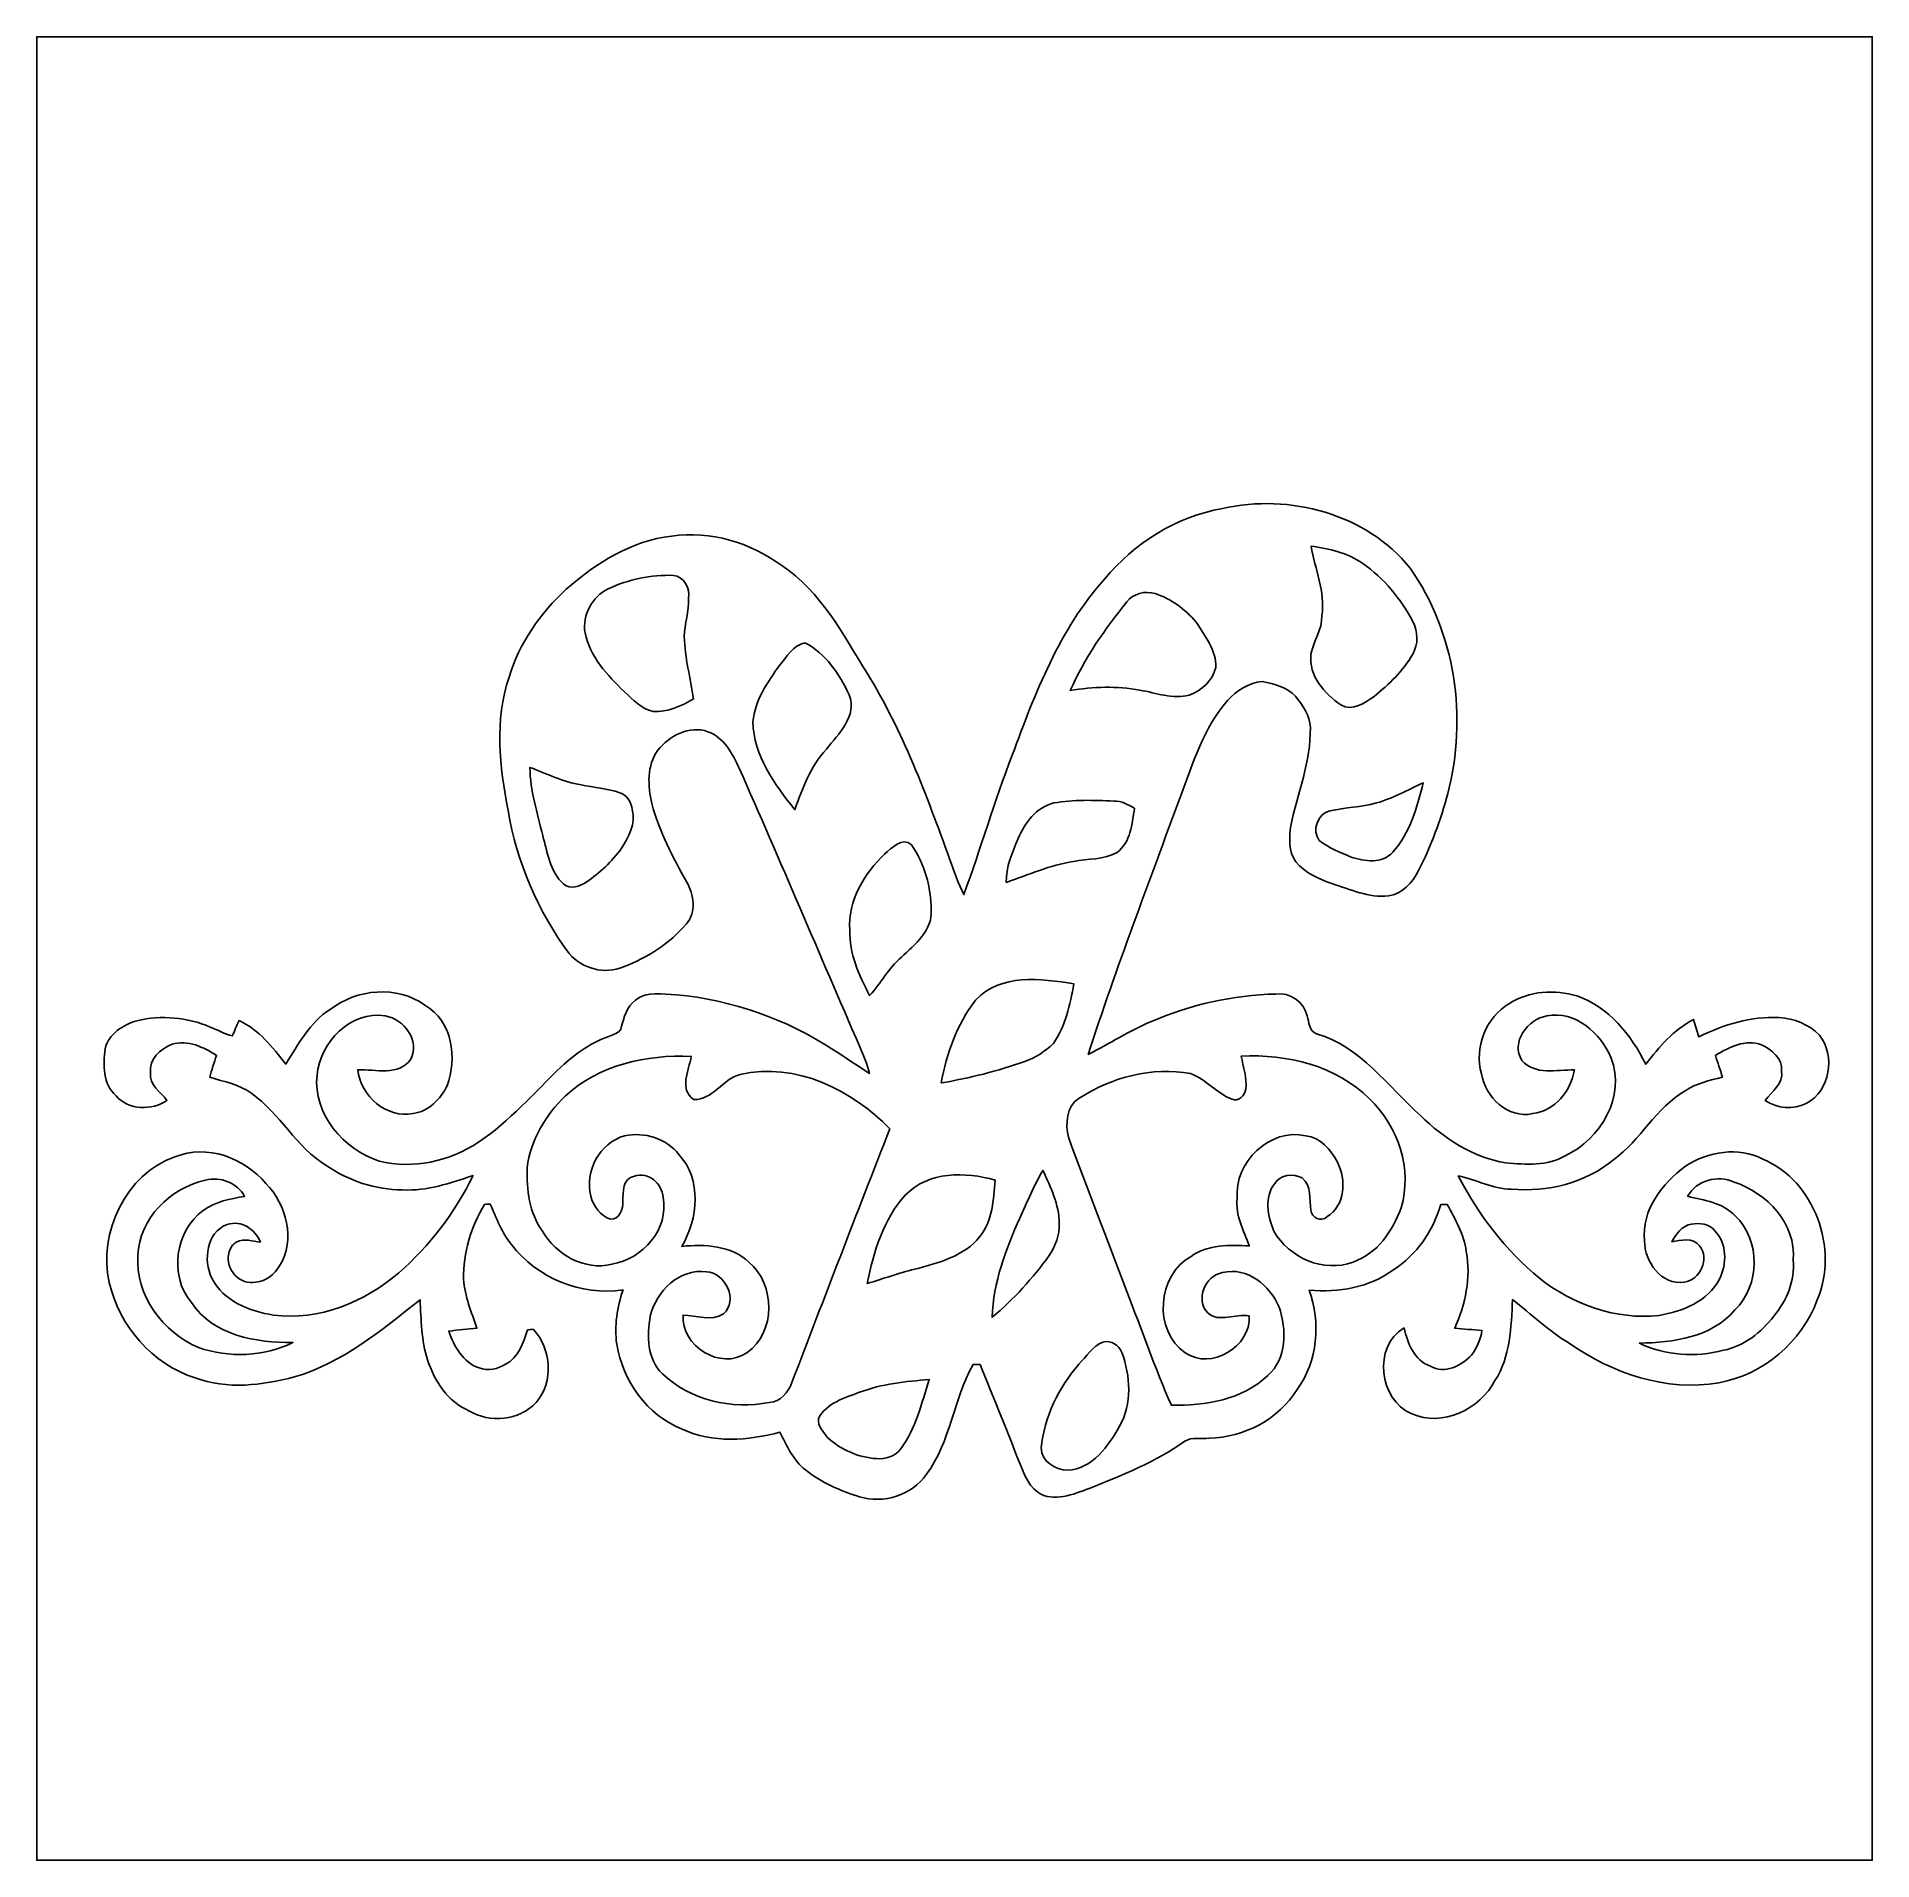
# Model space of a CAD drawing. Header units: centimetres. Extents: x -16.8 to 16.8, y -16.7 to 16.7.
import ezdxf

# ---------------------------------------------------------------- set-up
doc = ezdxf.new("R2010")
doc.units = ezdxf.units.CM
doc.header["$MEASUREMENT"] = 0
doc.layers.add('Layer 1', color=7, linetype='Continuous')

msp = doc.modelspace()

# ---------------------------------------------------------------- linework, layer by layer
at = {"layer": 'Layer 1', "color": 7}
for points, knots in [([(-16.77458, 16.66875), (-16.77458, 16.66875), (16.77458, 16.66875), (16.77458, 16.66875), (16.77458, 16.66875), (16.77458, 16.66875), (16.77458, -16.66875), (16.77458, -16.66875), (16.77458, -16.66875), (16.77458, -16.66875), (-16.77458, -16.66875), (-16.77458, -16.66875), (-16.77458, -16.66875), (-16.77458, -16.66875), (-16.77458, 16.66875), (-16.77458, 16.66875), (-16.77458, 16.66875), (-16.77458, 16.66875), (-16.77458, 16.66875), (-16.77458, 16.66875)], [0, 0, 0, 0, 0.16666667, 0.16666667, 0.16666667, 0.16666667, 0.33333333, 0.33333333, 0.33333333, 0.33333333, 0.5, 0.5, 0.5, 0.5, 0.66666667, 0.66666667, 0.66666667, 0.66666667, 1, 1, 1, 1]), ([(4.90044, 8.04474), (4.05271, 7.89481), (3.28401, 7.41045), (2.73897, 6.75005), (2.73897, 6.75005), (1.91946, 5.83459), (1.4732, 4.66901), (1.05516, 3.53236), (1.05516, 3.53236), (0.73343, 2.69275), (0.47731, 1.82986), (0.1711, 0.98496), (0.1711, 0.98496), (0.06279, 1.19415), (-0.00564, 1.42064), (-0.08961, 1.63971), (-0.08961, 1.63971), (-0.51223, 2.80282), (-0.94192, 3.97545), (-1.59773, 5.03202), (-1.59773, 5.03202), (-2.03729, 5.74146), (-2.44122, 6.52956), (-3.15842, 7.00087), (-3.15842, 7.00087), (-3.73027, 7.41962), (-4.46123, 7.64399), (-5.16925, 7.53921), (-5.16925, 7.53921), (-5.90479, 7.45843), (-6.55073, 7.04109), (-7.09824, 6.56837), (-7.09824, 6.56837), (-7.56885, 6.12987), (-7.95655, 5.58165), (-8.14105, 4.96006), (-8.14105, 4.96006), (-8.41022, 4.17407), (-8.31109, 3.32317), (-8.1601, 2.52271), (-8.1601, 2.52271), (-7.99712, 1.57939), (-7.61153, 0.67592), (-7.04321, -0.09419), (-7.04321, -0.09419), (-6.79732, -0.36936), (-6.39586, -0.48295), (-6.05014, -0.33549), (-6.05014, -0.33549), (-5.61552, -0.16581), (-5.19853, 0.08996), (-4.89973, 0.45367), (-4.89973, 0.45367), (-4.71205, 0.66358), (-4.76568, 0.98637), (-4.89268, 1.21356), (-4.89268, 1.21356), (-5.15303, 1.6697), (-5.39327, 2.14242), (-5.53367, 2.65077), (-5.53367, 2.65077), (-5.60599, 2.97321), (-5.62434, 3.34257), (-5.42361, 3.62479), (-5.42361, 3.62479), (-5.21088, 3.88726), (-4.84823, 4.08481), (-4.50638, 3.96346), (-4.50638, 3.96346), (-4.21428, 3.85727), (-4.05694, 3.56517), (-3.93559, 3.29741), (-3.93559, 3.29741), (-3.18629, 1.60549), (-2.46839, -0.10054), (-1.73002, -1.7974), (-1.73002, -1.7974), (-1.66053, -1.95474), (-1.59456, -2.1142), (-1.5554, -2.28247), (-1.5554, -2.28247), (-1.77624, -2.14595), (-1.98684, -1.99284), (-2.20698, -1.85561), (-2.20698, -1.85561), (-3.06564, -1.29505), (-4.06118, -0.94156), (-5.08247, -0.8442), (-5.08247, -0.8442), (-5.33118, -0.84349), (-5.62222, -0.76412), (-5.83142, -0.94227), (-5.83142, -0.94227), (-5.98946, -1.06151), (-6.04203, -1.26189), (-6.09, -1.44357), (-6.09, -1.44357), (-6.10658, -1.53247), (-6.20289, -1.55857), (-6.27486, -1.58856), (-6.27486, -1.58856), (-6.61705, -1.70744), (-6.92609, -1.91135), (-7.18608, -2.16253), (-7.18608, -2.16253), (-7.68068, -2.63243), (-8.13047, -3.15877), (-8.70162, -3.54118), (-8.70162, -3.54118), (-9.22867, -3.8929), (-9.89648, -4.04036), (-10.51772, -3.88479), (-10.51772, -3.88479), (-11.1693, -3.67171), (-11.72457, -3.02895), (-11.65154, -2.31563), (-11.65154, -2.31563), (-11.59439, -1.71838), (-11.03771, -1.12466), (-10.40412, -1.23331), (-10.40412, -1.23331), (-10.05911, -1.2894), (-9.76736, -1.68416), (-9.93563, -2.02353), (-9.93563, -2.02353), (-10.15718, -2.33609), (-10.5851, -2.21051), (-10.90754, -2.21509), (-10.90754, -2.21509), (-10.85321, -2.68993), (-10.3826, -3.1175), (-9.89401, -3.01484), (-9.89401, -3.01484), (-9.6079, -2.98591), (-9.39835, -2.75096), (-9.27241, -2.51001), (-9.27241, -2.51001), (-9.08403, -2.00731), (-9.17822, -1.32292), (-9.68022, -1.03576), (-9.68022, -1.03576), (-10.18858, -0.6671), (-10.92553, -0.73766), (-11.40954, -1.11478), (-11.40954, -1.11478), (-11.78454, -1.34691), (-11.99127, -1.75331), (-12.22375, -2.11208), (-12.22375, -2.11208), (-12.46399, -1.80869), (-12.7127, -1.48308), (-13.0743, -1.31904), (-13.0743, -1.31904), (-13.12651, -1.40688), (-13.15403, -1.50566), (-13.19989, -1.59738), (-13.19989, -1.59738), (-13.34241, -1.56704), (-13.46764, -1.48555), (-13.60346, -1.43616), (-13.60346, -1.43616), (-14.02221, -1.25448), (-14.50058, -1.21673), (-14.94437, -1.31939), (-14.94437, -1.31939), (-15.19767, -1.39629), (-15.45766, -1.55751), (-15.52363, -1.83162), (-15.52363, -1.83162), (-15.56138, -2.12513), (-15.57091, -2.48179), (-15.3229, -2.69346), (-15.3229, -2.69346), (-15.09289, -2.95804), (-14.67344, -2.96545), (-14.39333, -2.77813), (-14.39333, -2.77813), (-14.50834, -2.62149), (-14.72106, -2.49908), (-14.69249, -2.27506), (-14.69249, -2.27506), (-14.73412, -2.01895), (-14.5094, -1.83762), (-14.30126, -1.75013), (-14.30126, -1.75013), (-14.01304, -1.66264), (-13.72482, -1.80587), (-13.48669, -1.9558), (-13.48669, -1.9558), (-13.53291, -2.08703), (-13.57489, -2.22003), (-13.61299, -2.35409), (-13.61299, -2.35409), (-13.34982, -2.43276), (-13.07289, -2.48391), (-12.84534, -2.64971), (-12.84534, -2.64971), (-12.32641, -3.02084), (-12.03184, -3.63149), (-11.48221, -3.96699), (-11.48221, -3.96699), (-11.07546, -4.24956), (-10.58263, -4.40831), (-10.08698, -4.41431), (-10.08698, -4.41431), (-9.64177, -4.43477), (-9.21456, -4.29189), (-8.79898, -4.15043), (-8.79898, -4.15043), (-9.12636, -4.82494), (-9.5945, -5.43313), (-10.15541, -5.93055), (-10.15541, -5.93055), (-10.78336, -6.45971), (-11.61521, -6.81284), (-12.44847, -6.70172), (-12.44847, -6.70172), (-12.88768, -6.63257), (-13.36075, -6.4456), (-13.57524, -6.02615), (-13.57524, -6.02615), (-13.73082, -5.69666), (-13.67719, -5.19289), (-13.29655, -5.04507), (-13.29655, -5.04507), (-13.03373, -4.9597), (-12.78326, -5.12904), (-12.68483, -5.36716), (-12.68483, -5.36716), (-12.82735, -5.35199), (-12.98152, -5.29625), (-13.11875, -5.3654), (-13.11875, -5.3654), (-13.20377, -5.40173), (-13.24293, -5.49381), (-13.2648, -5.57777), (-13.2648, -5.57777), (-13.33429, -5.85752), (-13.05948, -6.16832), (-12.76773, -6.10023), (-12.76773, -6.10023), (-12.58111, -6.0893), (-12.4266, -5.95595), (-12.33488, -5.80072), (-12.33488, -5.80072), (-12.03713, -5.3273), (-12.21211, -4.67748), (-12.58535, -4.29472), (-12.58535, -4.29472), (-12.97905, -3.83364), (-13.66344, -3.56341), (-14.24728, -3.81071), (-14.24728, -3.81071), (-15.15145, -4.12397), (-15.65204, -5.19395), (-15.45026, -6.10517), (-15.45026, -6.10517), (-15.26469, -6.89645), (-14.66356, -7.60166), (-13.8811, -7.84895), (-13.8811, -7.84895), (-13.29902, -8.06979), (-12.64955, -7.98371), (-12.06253, -7.83131), (-12.06253, -7.83131), (-11.18729, -7.57237), (-10.46939, -6.98253), (-9.76912, -6.42091), (-9.76912, -6.42091), (-9.74937, -6.7885), (-9.74125, -7.16315), (-9.6333, -7.51875), (-9.6333, -7.51875), (-9.50031, -7.90434), (-9.26747, -8.28816), (-8.87377, -8.44973), (-8.87377, -8.44973), (-8.49418, -8.68751), (-7.95338, -8.63036), (-7.64646, -8.29945), (-7.64646, -8.29945), (-7.32473, -7.92092), (-7.3593, -7.3152), (-7.70184, -6.96101), (-7.70184, -6.96101), (-7.72724, -6.96383), (-7.7784, -6.96912), (-7.80415, -6.97159), (-7.80415, -6.97159), (-7.88282, -7.20337), (-7.96431, -7.48524), (-8.2042, -7.59848), (-8.2042, -7.59848), (-8.34813, -7.68562), (-8.52911, -7.73606), (-8.69068, -7.66657), (-8.69068, -7.66657), (-8.9856, -7.56567), (-9.14718, -7.27498), (-9.24278, -6.99558), (-9.24278, -6.99558), (-9.07168, -6.97371), (-8.90023, -6.95889), (-8.72843, -6.94161), (-8.72843, -6.94161), (-8.82932, -6.6488), (-8.95279, -6.35882), (-8.97149, -6.0452), (-8.97149, -6.0452), (-8.98631, -5.56295), (-8.83603, -5.08811), (-8.58908, -4.67713), (-8.58908, -4.67713), (-8.56333, -4.67572), (-8.51182, -4.67325), (-8.48607, -4.67184), (-8.48607, -4.67184), (-8.37318, -4.92689), (-8.2804, -5.19959), (-8.09449, -5.41408), (-8.09449, -5.41408), (-7.62635, -6.0325), (-6.82343, -6.34965), (-6.0579, -6.24099), (-6.0579, -6.24099), (-6.16479, -6.5599), (-6.22159, -6.89751), (-6.17326, -7.23441), (-6.17326, -7.23441), (-6.05896, -7.90328), (-5.62363, -8.53264), (-4.97946, -8.78628), (-4.97946, -8.78628), (-4.41889, -9.05087), (-3.77296, -8.99407), (-3.18982, -8.84308), (-3.18982, -8.84308), (-3.0667, -9.09144), (-2.94675, -9.35496), (-2.72556, -9.53311), (-2.72556, -9.53311), (-2.43523, -9.76312), (-2.0895, -9.91447), (-1.73743, -10.02277), (-1.73743, -10.02277), (-1.29858, -10.15577), (-0.77541, -9.99631), (-0.51435, -9.61143), (-0.51435, -9.61143), (-0.06703, -9.01806), (-0.02505, -8.24089), (0.34114, -7.60483), (0.34114, -7.60483), (0.38312, -7.60483), (0.42545, -7.60518), (0.46778, -7.60589), (0.46778, -7.60589), (0.68792, -8.17174), (0.93698, -8.72596), (1.14406, -9.29675), (1.14406, -9.29675), (1.24284, -9.52147), (1.31304, -9.79205), (1.52541, -9.94022), (1.52541, -9.94022), (1.80904, -10.13707), (2.17452, -9.97373), (2.46062, -9.87178), (2.46062, -9.87178), (3.06493, -9.62978), (3.67594, -9.38459), (4.21076, -9.00642), (4.21076, -9.00642), (4.34199, -8.9214), (4.51203, -8.97855), (4.65808, -8.95138), (4.65808, -8.95138), (5.29237, -8.93586), (5.92772, -8.60919), (6.26075, -8.06027), (6.26075, -8.06027), (6.6421, -7.54204), (6.69502, -6.84142), (6.48335, -6.24452), (6.48335, -6.24452), (7.01781, -6.2925), (7.58754, -6.20042), (8.02393, -5.87163), (8.02393, -5.87163), (8.45009, -5.59894), (8.74748, -5.16114), (8.88894, -4.6796), (8.88894, -4.6796), (8.9281, -4.67854), (8.96726, -4.67783), (9.00677, -4.67713), (9.00677, -4.67713), (9.14788, -4.95229), (9.31545, -5.2257), (9.35355, -5.53932), (9.35355, -5.53932), (9.4421, -6.01557), (9.33838, -6.50522), (9.14188, -6.94161), (9.14188, -6.94161), (9.30804, -6.95889), (9.47349, -6.96771), (9.64106, -6.98218), (9.64106, -6.98218), (9.6139, -7.14622), (9.54828, -7.30391), (9.44739, -7.43691), (9.44739, -7.43691), (9.26324, -7.63023), (8.95456, -7.78969), (8.69703, -7.63446), (8.69703, -7.63446), (8.39752, -7.53392), (8.28357, -7.21325), (8.21584, -6.93596), (8.21584, -6.93596), (7.64222, -7.27428), (7.75723, -8.25359), (8.35589, -8.50512), (8.35589, -8.50512), (8.91187, -8.76124), (9.60437, -8.41975), (9.87848, -7.90046), (9.87848, -7.90046), (10.16071, -7.4609), (10.17552, -6.92185), (10.19845, -6.41773), (10.19845, -6.41773), (10.54206, -6.6862), (10.85991, -6.98818), (11.23456, -7.21642), (11.23456, -7.21642), (12.0202, -7.76429), (13.00868, -8.10966), (13.97212, -7.9375), (13.97212, -7.9375), (14.78386, -7.79427), (15.48306, -7.19596), (15.76846, -6.42549), (15.76846, -6.42549), (16.16428, -5.48852), (15.72472, -4.25768), (14.77469, -3.84986), (14.77469, -3.84986), (14.32736, -3.61597), (13.77174, -3.71193), (13.36181, -3.97863), (13.36181, -3.97863), (12.93319, -4.29225), (12.5543, -4.7812), (12.61357, -5.34353), (12.61357, -5.34353), (12.60581, -5.72629), (12.92331, -6.16021), (13.33853, -6.1027), (13.33853, -6.1027), (13.6271, -6.05825), (13.81372, -5.66984), (13.61616, -5.43454), (13.61616, -5.43454), (13.49481, -5.27509), (13.27573, -5.33224), (13.10852, -5.36011), (13.10852, -5.36011), (13.19177, -5.22005), (13.29655, -5.06483), (13.46976, -5.03767), (13.46976, -5.03767), (13.61546, -5.01932), (13.79679, -5.02744), (13.89274, -5.15761), (13.89274, -5.15761), (14.12134, -5.38621), (14.12452, -5.76862), (13.98023, -6.04308), (13.98023, -6.04308), (13.7728, -6.45548), (13.30219, -6.63046), (12.87639, -6.70842), (12.87639, -6.70842), (12.09216, -6.79274), (11.30441, -6.51439), (10.69446, -6.02862), (10.69446, -6.02862), (10.06969, -5.52344), (9.58074, -4.86516), (9.20785, -4.15713), (9.20785, -4.15713), (9.53417, -4.2231), (9.8365, -4.39808), (10.17623, -4.39879), (10.17623, -4.39879), (10.83698, -4.45911), (11.52913, -4.28766), (12.04701, -3.86256), (12.04701, -3.86256), (12.5416, -3.50167), (12.81818, -2.90901), (13.35687, -2.60033), (13.35687, -2.60033), (13.55901, -2.46168), (13.80243, -2.41406), (14.03456, -2.35056), (14.03456, -2.35056), (13.99434, -2.21791), (13.95024, -2.08668), (13.90721, -1.95509), (13.90721, -1.95509), (14.15556, -1.80481), (14.45683, -1.651), (14.7514, -1.76001), (14.7514, -1.76001), (14.93132, -1.85032), (15.14228, -2.01048), (15.11794, -2.23873), (15.11794, -2.23873), (15.14792, -2.47368), (14.94437, -2.61691), (14.81808, -2.77883), (14.81808, -2.77883), (15.03856, -2.92135), (15.33137, -2.96016), (15.56808, -2.83139), (15.56808, -2.83139), (16.00729, -2.60844), (16.10148, -1.95509), (15.81009, -1.5815), (15.81009, -1.5815), (15.61289, -1.38818), (15.34548, -1.27564), (15.07031, -1.26224), (15.07031, -1.26224), (14.55879, -1.23578), (14.05819, -1.38994), (13.60487, -1.61678), (13.60487, -1.61678), (13.57066, -1.5113), (13.54067, -1.40476), (13.50716, -1.29963), (13.50716, -1.29963), (13.14521, -1.48661), (12.8778, -1.79952), (12.63332, -2.11631), (12.63332, -2.11631), (12.36874, -1.57762), (11.95846, -1.06927), (11.37356, -0.86713), (11.37356, -0.86713), (10.97068, -0.74824), (10.50008, -0.76941), (10.14412, -1.00753), (10.14412, -1.00753), (9.71162, -1.25307), (9.49325, -1.81469), (9.63189, -2.28988), (9.63189, -2.28988), (9.70104, -2.71357), (10.11802, -3.11926), (10.56675, -3.01907), (10.56675, -3.01907), (10.97209, -2.97004), (11.26737, -2.60703), (11.33052, -2.21897), (11.33052, -2.21897), (11.01055, -2.21439), (10.60803, -2.32551), (10.37167, -2.04541), (10.37167, -2.04541), (10.15294, -1.7205), (10.48456, -1.28517), (10.82746, -1.23331), (10.82746, -1.23331), (11.35556, -1.12607), (11.80853, -1.55504), (12.00291, -2.00272), (12.00291, -2.00272), (12.26961, -2.70686), (11.80959, -3.48827), (11.1633, -3.78778), (11.1633, -3.78778), (10.83839, -3.98639), (10.43905, -3.94899), (10.0771, -3.91901), (10.0771, -3.91901), (9.4742, -3.82199), (8.9468, -3.4738), (8.51676, -3.0547), (8.51676, -3.0547), (7.9181, -2.5206), (7.42244, -1.79634), (6.61846, -1.55716), (6.61846, -1.55716), (6.47947, -1.51906), (6.47982, -1.34126), (6.44701, -1.23366), (6.44701, -1.23366), (6.3941, -0.98531), (6.1274, -0.7941), (5.87481, -0.83185), (5.87481, -0.83185), (5.09305, -0.85302), (4.31553, -1.022), (3.59904, -1.33632), (3.59904, -1.33632), (3.19617, -1.50072), (2.8321, -1.74308), (2.44334, -1.93534), (2.44334, -1.93534), (2.95839, -0.34713), (3.55812, 1.21214), (4.12785, 2.7813), (4.12785, 2.7813), (4.35928, 3.38949), (4.55119, 4.03507), (4.99216, 4.53284), (4.99216, 4.53284), (5.15373, 4.71734), (5.37633, 4.85951), (5.62575, 4.87962), (5.62575, 4.87962), (5.84235, 4.83976), (6.07624, 4.77591), (6.23464, 4.61186), (6.23464, 4.61186), (6.3627, 4.44676), (6.49817, 4.25768), (6.50487, 4.03966), (6.50487, 4.03966), (6.51334, 3.4223), (6.27133, 2.84127), (6.1468, 2.24543), (6.1468, 2.24543), (6.12069, 2.02565), (6.09776, 1.76989), (6.24134, 1.58327), (6.24134, 1.58327), (6.4068, 1.38112), (6.65833, 1.27459), (6.89857, 1.18569), (6.89857, 1.18569), (7.233, 1.07915), (7.57167, 0.92498), (7.93115, 0.95991), (7.93115, 0.95991), (8.18797, 0.99413), (8.37283, 1.20968), (8.4836, 1.4284), (8.4836, 1.4284), (8.71079, 1.87678), (8.88859, 2.35021), (9.01629, 2.83633), (9.01629, 2.83633), (9.37824, 4.22099), (9.15741, 5.77462), (8.32838, 6.9536), (8.32838, 6.9536), (7.52687, 7.95091), (6.12316, 8.3185), (4.90044, 8.04474)], [0, 0, 0, 0, 0.00598802, 0.00598802, 0.00598802, 0.00598802, 0.01197605, 0.01197605, 0.01197605, 0.01197605, 0.01796407, 0.01796407, 0.01796407, 0.01796407, 0.0239521, 0.0239521, 0.0239521, 0.0239521, 0.02994012, 0.02994012, 0.02994012, 0.02994012, 0.03592814, 0.03592814, 0.03592814, 0.03592814, 0.04191617, 0.04191617, 0.04191617, 0.04191617, 0.04790419, 0.04790419, 0.04790419, 0.04790419, 0.05389222, 0.05389222, 0.05389222, 0.05389222, 0.05988024, 0.05988024, 0.05988024, 0.05988024, 0.06586826, 0.06586826, 0.06586826, 0.06586826, 0.07185629, 0.07185629, 0.07185629, 0.07185629, 0.07784431, 0.07784431, 0.07784431, 0.07784431, 0.08383234, 0.08383234, 0.08383234, 0.08383234, 0.08982036, 0.08982036, 0.08982036, 0.08982036, 0.09580838, 0.09580838, 0.09580838, 0.09580838, 0.10179641, 0.10179641, 0.10179641, 0.10179641, 0.10778443, 0.10778443, 0.10778443, 0.10778443, 0.11377246, 0.11377246, 0.11377246, 0.11377246, 0.11976048, 0.11976048, 0.11976048, 0.11976048, 0.1257485, 0.1257485, 0.1257485, 0.1257485, 0.13173653, 0.13173653, 0.13173653, 0.13173653, 0.13772455, 0.13772455, 0.13772455, 0.13772455, 0.14371257, 0.14371257, 0.14371257, 0.14371257, 0.1497006, 0.1497006, 0.1497006, 0.1497006, 0.15568862, 0.15568862, 0.15568862, 0.15568862, 0.16167665, 0.16167665, 0.16167665, 0.16167665, 0.16766467, 0.16766467, 0.16766467, 0.16766467, 0.17365269, 0.17365269, 0.17365269, 0.17365269, 0.17964072, 0.17964072, 0.17964072, 0.17964072, 0.18562874, 0.18562874, 0.18562874, 0.18562874, 0.19161677, 0.19161677, 0.19161677, 0.19161677, 0.19760479, 0.19760479, 0.19760479, 0.19760479, 0.20359281, 0.20359281, 0.20359281, 0.20359281, 0.20958084, 0.20958084, 0.20958084, 0.20958084, 0.21556886, 0.21556886, 0.21556886, 0.21556886, 0.22155689, 0.22155689, 0.22155689, 0.22155689, 0.22754491, 0.22754491, 0.22754491, 0.22754491, 0.23353293, 0.23353293, 0.23353293, 0.23353293, 0.23952096, 0.23952096, 0.23952096, 0.23952096, 0.24550898, 0.24550898, 0.24550898, 0.24550898, 0.25149701, 0.25149701, 0.25149701, 0.25149701, 0.25748503, 0.25748503, 0.25748503, 0.25748503, 0.26347305, 0.26347305, 0.26347305, 0.26347305, 0.26946108, 0.26946108, 0.26946108, 0.26946108, 0.2754491, 0.2754491, 0.2754491, 0.2754491, 0.28143713, 0.28143713, 0.28143713, 0.28143713, 0.28742515, 0.28742515, 0.28742515, 0.28742515, 0.29341317, 0.29341317, 0.29341317, 0.29341317, 0.2994012, 0.2994012, 0.2994012, 0.2994012, 0.30538922, 0.30538922, 0.30538922, 0.30538922, 0.31137725, 0.31137725, 0.31137725, 0.31137725, 0.31736527, 0.31736527, 0.31736527, 0.31736527, 0.32335329, 0.32335329, 0.32335329, 0.32335329, 0.32934132, 0.32934132, 0.32934132, 0.32934132, 0.33532934, 0.33532934, 0.33532934, 0.33532934, 0.34131737, 0.34131737, 0.34131737, 0.34131737, 0.34730539, 0.34730539, 0.34730539, 0.34730539, 0.35329341, 0.35329341, 0.35329341, 0.35329341, 0.35928144, 0.35928144, 0.35928144, 0.35928144, 0.36526946, 0.36526946, 0.36526946, 0.36526946, 0.37125749, 0.37125749, 0.37125749, 0.37125749, 0.37724551, 0.37724551, 0.37724551, 0.37724551, 0.38323353, 0.38323353, 0.38323353, 0.38323353, 0.38922156, 0.38922156, 0.38922156, 0.38922156, 0.39520958, 0.39520958, 0.39520958, 0.39520958, 0.4011976, 0.4011976, 0.4011976, 0.4011976, 0.40718563, 0.40718563, 0.40718563, 0.40718563, 0.41317365, 0.41317365, 0.41317365, 0.41317365, 0.41916168, 0.41916168, 0.41916168, 0.41916168, 0.4251497, 0.4251497, 0.4251497, 0.4251497, 0.43113772, 0.43113772, 0.43113772, 0.43113772, 0.43712575, 0.43712575, 0.43712575, 0.43712575, 0.44311377, 0.44311377, 0.44311377, 0.44311377, 0.4491018, 0.4491018, 0.4491018, 0.4491018, 0.45508982, 0.45508982, 0.45508982, 0.45508982, 0.46107784, 0.46107784, 0.46107784, 0.46107784, 0.46706587, 0.46706587, 0.46706587, 0.46706587, 0.47305389, 0.47305389, 0.47305389, 0.47305389, 0.47904192, 0.47904192, 0.47904192, 0.47904192, 0.48502994, 0.48502994, 0.48502994, 0.48502994, 0.49101796, 0.49101796, 0.49101796, 0.49101796, 0.49700599, 0.49700599, 0.49700599, 0.49700599, 0.50299401, 0.50299401, 0.50299401, 0.50299401, 0.50898204, 0.50898204, 0.50898204, 0.50898204, 0.51497006, 0.51497006, 0.51497006, 0.51497006, 0.52095808, 0.52095808, 0.52095808, 0.52095808, 0.52694611, 0.52694611, 0.52694611, 0.52694611, 0.53293413, 0.53293413, 0.53293413, 0.53293413, 0.53892216, 0.53892216, 0.53892216, 0.53892216, 0.54491018, 0.54491018, 0.54491018, 0.54491018, 0.5508982, 0.5508982, 0.5508982, 0.5508982, 0.55688623, 0.55688623, 0.55688623, 0.55688623, 0.56287425, 0.56287425, 0.56287425, 0.56287425, 0.56886228, 0.56886228, 0.56886228, 0.56886228, 0.5748503, 0.5748503, 0.5748503, 0.5748503, 0.58083832, 0.58083832, 0.58083832, 0.58083832, 0.58682635, 0.58682635, 0.58682635, 0.58682635, 0.59281437, 0.59281437, 0.59281437, 0.59281437, 0.5988024, 0.5988024, 0.5988024, 0.5988024, 0.60479042, 0.60479042, 0.60479042, 0.60479042, 0.61077844, 0.61077844, 0.61077844, 0.61077844, 0.61676647, 0.61676647, 0.61676647, 0.61676647, 0.62275449, 0.62275449, 0.62275449, 0.62275449, 0.62874251, 0.62874251, 0.62874251, 0.62874251, 0.63473054, 0.63473054, 0.63473054, 0.63473054, 0.64071856, 0.64071856, 0.64071856, 0.64071856, 0.64670659, 0.64670659, 0.64670659, 0.64670659, 0.65269461, 0.65269461, 0.65269461, 0.65269461, 0.65868263, 0.65868263, 0.65868263, 0.65868263, 0.66467066, 0.66467066, 0.66467066, 0.66467066, 0.67065868, 0.67065868, 0.67065868, 0.67065868, 0.67664671, 0.67664671, 0.67664671, 0.67664671, 0.68263473, 0.68263473, 0.68263473, 0.68263473, 0.68862275, 0.68862275, 0.68862275, 0.68862275, 0.69461078, 0.69461078, 0.69461078, 0.69461078, 0.7005988, 0.7005988, 0.7005988, 0.7005988, 0.70658683, 0.70658683, 0.70658683, 0.70658683, 0.71257485, 0.71257485, 0.71257485, 0.71257485, 0.71856287, 0.71856287, 0.71856287, 0.71856287, 0.7245509, 0.7245509, 0.7245509, 0.7245509, 0.73053892, 0.73053892, 0.73053892, 0.73053892, 0.73652695, 0.73652695, 0.73652695, 0.73652695, 0.74251497, 0.74251497, 0.74251497, 0.74251497, 0.74850299, 0.74850299, 0.74850299, 0.74850299, 0.75449102, 0.75449102, 0.75449102, 0.75449102, 0.76047904, 0.76047904, 0.76047904, 0.76047904, 0.76646707, 0.76646707, 0.76646707, 0.76646707, 0.77245509, 0.77245509, 0.77245509, 0.77245509, 0.77844311, 0.77844311, 0.77844311, 0.77844311, 0.78443114, 0.78443114, 0.78443114, 0.78443114, 0.79041916, 0.79041916, 0.79041916, 0.79041916, 0.79640719, 0.79640719, 0.79640719, 0.79640719, 0.80239521, 0.80239521, 0.80239521, 0.80239521, 0.80838323, 0.80838323, 0.80838323, 0.80838323, 0.81437126, 0.81437126, 0.81437126, 0.81437126, 0.82035928, 0.82035928, 0.82035928, 0.82035928, 0.82634731, 0.82634731, 0.82634731, 0.82634731, 0.83233533, 0.83233533, 0.83233533, 0.83233533, 0.83832335, 0.83832335, 0.83832335, 0.83832335, 0.84431138, 0.84431138, 0.84431138, 0.84431138, 0.8502994, 0.8502994, 0.8502994, 0.8502994, 0.85628743, 0.85628743, 0.85628743, 0.85628743, 0.86227545, 0.86227545, 0.86227545, 0.86227545, 0.86826347, 0.86826347, 0.86826347, 0.86826347, 0.8742515, 0.8742515, 0.8742515, 0.8742515, 0.88023952, 0.88023952, 0.88023952, 0.88023952, 0.88622754, 0.88622754, 0.88622754, 0.88622754, 0.89221557, 0.89221557, 0.89221557, 0.89221557, 0.89820359, 0.89820359, 0.89820359, 0.89820359, 0.90419162, 0.90419162, 0.90419162, 0.90419162, 0.91017964, 0.91017964, 0.91017964, 0.91017964, 0.91616766, 0.91616766, 0.91616766, 0.91616766, 0.92215569, 0.92215569, 0.92215569, 0.92215569, 0.92814371, 0.92814371, 0.92814371, 0.92814371, 0.93413174, 0.93413174, 0.93413174, 0.93413174, 0.94011976, 0.94011976, 0.94011976, 0.94011976, 0.94610778, 0.94610778, 0.94610778, 0.94610778, 0.95209581, 0.95209581, 0.95209581, 0.95209581, 0.95808383, 0.95808383, 0.95808383, 0.95808383, 0.96407186, 0.96407186, 0.96407186, 0.96407186, 0.97005988, 0.97005988, 0.97005988, 0.97005988, 0.9760479, 0.9760479, 0.9760479, 0.9760479, 0.98203593, 0.98203593, 0.98203593, 0.98203593, 0.98802395, 0.98802395, 0.98802395, 0.98802395, 1, 1, 1, 1]), ([(6.51933, 7.35612), (6.84706, 7.30567), (7.18573, 7.23512), (7.4609, 7.03862), (7.4609, 7.03862), (7.85107, 6.77016), (8.1534, 6.39269), (8.37953, 5.97994), (8.37953, 5.97994), (8.46279, 5.79367), (8.48677, 5.56189), (8.37424, 5.38233), (8.37424, 5.38233), (8.20737, 5.07189), (7.93715, 4.82988), (7.66904, 4.60869), (7.66904, 4.60869), (7.50076, 4.48804), (7.27181, 4.32964), (7.06261, 4.45311), (7.06261, 4.45311), (6.76134, 4.65667), (6.46783, 4.98616), (6.51475, 5.37774), (6.51475, 5.37774), (6.55673, 5.62116), (6.72253, 5.83036), (6.71477, 6.08612), (6.71477, 6.08612), (6.78215, 6.52498), (6.58601, 6.93244), (6.51933, 7.35612)], [0, 0, 0, 0, 0.11111111, 0.11111111, 0.11111111, 0.11111111, 0.22222222, 0.22222222, 0.22222222, 0.22222222, 0.33333333, 0.33333333, 0.33333333, 0.33333333, 0.44444444, 0.44444444, 0.44444444, 0.44444444, 0.55555556, 0.55555556, 0.55555556, 0.55555556, 0.66666667, 0.66666667, 0.66666667, 0.66666667, 0.77777778, 0.77777778, 0.77777778, 0.77777778, 1, 1, 1, 1]), ([(-6.32989, 6.57648), (-5.95842, 6.74793), (-5.54602, 6.83507), (-5.13644, 6.82096), (-5.13644, 6.82096), (-4.94312, 6.80156), (-4.82953, 6.58177), (-4.85951, 6.40256), (-4.85951, 6.40256), (-4.85387, 6.1655), (-4.92866, 5.93654), (-4.93889, 5.70089), (-4.93889, 5.70089), (-4.92936, 5.31495), (-4.82529, 4.94171), (-4.76885, 4.56212), (-4.76885, 4.56212), (-4.9911, 4.42983), (-5.24545, 4.31659), (-5.50898, 4.33564), (-5.50898, 4.33564), (-5.72417, 4.37691), (-5.8734, 4.55507), (-6.0325, 4.69194), (-6.0325, 4.69194), (-6.34294, 4.99498), (-6.66433, 5.33259), (-6.75252, 5.7725), (-6.75252, 5.7725), (-6.80614, 6.096), (-6.6227, 6.43502), (-6.32989, 6.57648)], [0, 0, 0, 0, 0.11111111, 0.11111111, 0.11111111, 0.11111111, 0.22222222, 0.22222222, 0.22222222, 0.22222222, 0.33333333, 0.33333333, 0.33333333, 0.33333333, 0.44444444, 0.44444444, 0.44444444, 0.44444444, 0.55555556, 0.55555556, 0.55555556, 0.55555556, 0.66666667, 0.66666667, 0.66666667, 0.66666667, 0.77777778, 0.77777778, 0.77777778, 0.77777778, 1, 1, 1, 1]), ([(3.15101, 6.33906), (3.2699, 6.49393), (3.48192, 6.54121), (3.66466, 6.4897), (3.66466, 6.4897), (3.95852, 6.3941), (4.21816, 6.20466), (4.41466, 5.96794), (4.41466, 5.96794), (4.57306, 5.71429), (4.79143, 5.45606), (4.77485, 5.1368), (4.77485, 5.1368), (4.71981, 4.89903), (4.51838, 4.70958), (4.29154, 4.63162), (4.29154, 4.63162), (3.98427, 4.55436), (3.68582, 4.67289), (3.38772, 4.72334), (3.38772, 4.72334), (2.96757, 4.80131), (2.53612, 4.78437), (2.11667, 4.71523), (2.11667, 4.71523), (2.37631, 5.30472), (2.74673, 5.84024), (3.15101, 6.33906)], [0, 0, 0, 0, 0.125, 0.125, 0.125, 0.125, 0.25, 0.25, 0.25, 0.25, 0.375, 0.375, 0.375, 0.375, 0.5, 0.5, 0.5, 0.5, 0.625, 0.625, 0.625, 0.625, 0.75, 0.75, 0.75, 0.75, 1, 1, 1, 1]), ([(-3.2004, 5.17631), (-3.06564, 5.32448), (-2.95063, 5.54919), (-2.73368, 5.58588), (-2.73368, 5.58588), (-2.35126, 5.40067), (-2.10397, 5.01121), (-1.9244, 4.63868), (-1.9244, 4.63868), (-1.77306, 4.24815), (-2.11984, 3.92536), (-2.33998, 3.64525), (-2.33998, 3.64525), (-2.63349, 3.33587), (-2.77354, 2.92911), (-2.91818, 2.53788), (-2.91818, 2.53788), (-3.28507, 3.00179), (-3.67594, 3.52566), (-3.68371, 4.14443), (-3.68371, 4.14443), (-3.6516, 4.53531), (-3.41771, 4.86516), (-3.2004, 5.17631)], [0, 0, 0, 0, 0.14285714, 0.14285714, 0.14285714, 0.14285714, 0.28571429, 0.28571429, 0.28571429, 0.28571429, 0.42857143, 0.42857143, 0.42857143, 0.42857143, 0.57142857, 0.57142857, 0.57142857, 0.57142857, 0.71428571, 0.71428571, 0.71428571, 0.71428571, 1, 1, 1, 1]), ([(-7.75899, 3.31082), (-7.45137, 3.19511), (-7.15292, 3.04306), (-6.82484, 2.99261), (-6.82484, 2.99261), (-6.59059, 2.93758), (-6.34224, 2.93194), (-6.1154, 2.84515), (-6.1154, 2.84515), (-5.98699, 2.80106), (-5.90585, 2.6737), (-5.89033, 2.54282), (-5.89033, 2.54282), (-5.82224, 2.28247), (-5.95277, 2.03129), (-6.09283, 1.82174), (-6.09283, 1.82174), (-6.26357, 1.58503), (-6.48335, 1.38606), (-6.72042, 1.21708), (-6.72042, 1.21708), (-6.84424, 1.13841), (-7.01746, 1.07244), (-7.14551, 1.18004), (-7.14551, 1.18004), (-7.39881, 1.40688), (-7.43797, 1.75613), (-7.52687, 2.06446), (-7.52687, 2.06446), (-7.62035, 2.47579), (-7.76111, 2.88502), (-7.75899, 3.31082)], [0, 0, 0, 0, 0.11111111, 0.11111111, 0.11111111, 0.11111111, 0.22222222, 0.22222222, 0.22222222, 0.22222222, 0.33333333, 0.33333333, 0.33333333, 0.33333333, 0.44444444, 0.44444444, 0.44444444, 0.44444444, 0.55555556, 0.55555556, 0.55555556, 0.55555556, 0.66666667, 0.66666667, 0.66666667, 0.66666667, 0.77777778, 0.77777778, 0.77777778, 0.77777778, 1, 1, 1, 1]), ([(7.70996, 2.66206), (8.01123, 2.74355), (8.28252, 2.90019), (8.5665, 3.02577), (8.5665, 3.02577), (8.45079, 2.58128), (8.32838, 2.10926), (8.01088, 1.76107), (8.01088, 1.76107), (7.82038, 1.54658), (7.49512, 1.58715), (7.24817, 1.67217), (7.24817, 1.67217), (7.04709, 1.75542), (6.83966, 1.84009), (6.66785, 1.97556), (6.66785, 1.97556), (6.52498, 2.15512), (6.63328, 2.46627), (6.86188, 2.5146), (6.86188, 2.5146), (7.14057, 2.58657), (7.43409, 2.57493), (7.70996, 2.66206)], [0, 0, 0, 0, 0.14285714, 0.14285714, 0.14285714, 0.14285714, 0.28571429, 0.28571429, 0.28571429, 0.28571429, 0.42857143, 0.42857143, 0.42857143, 0.42857143, 0.57142857, 0.57142857, 0.57142857, 0.57142857, 0.71428571, 0.71428571, 0.71428571, 0.71428571, 1, 1, 1, 1]), ([(1.81716, 2.66065), (2.17664, 2.72415), (2.5467, 2.71321), (2.91042, 2.69311), (2.91042, 2.69311), (3.05259, 2.70334), (3.17288, 2.62855), (3.29036, 2.56223), (3.29036, 2.56223), (3.24238, 2.27824), (3.22404, 1.94345), (2.97074, 1.75648), (2.97074, 1.75648), (2.7305, 1.61749), (2.4384, 1.64606), (2.17487, 1.58785), (2.17487, 1.58785), (1.7459, 1.52929), (1.35255, 1.34444), (0.9458, 1.20826), (0.9458, 1.20826), (0.93733, 1.49013), (1.05939, 1.7526), (1.1624, 2.00872), (1.1624, 2.00872), (1.2827, 2.30011), (1.49825, 2.57916), (1.81716, 2.66065)], [0, 0, 0, 0, 0.125, 0.125, 0.125, 0.125, 0.25, 0.25, 0.25, 0.25, 0.375, 0.375, 0.375, 0.375, 0.5, 0.5, 0.5, 0.5, 0.625, 0.625, 0.625, 0.625, 0.75, 0.75, 0.75, 0.75, 1, 1, 1, 1]), ([(-1.27494, 1.7332), (-1.15394, 1.82668), (-0.94827, 2.05211), (-0.78634, 1.89548), (-0.78634, 1.89548), (-0.54928, 1.5494), (-0.42721, 1.12007), (-0.42545, 0.70132), (-0.42545, 0.70132), (-0.4064, 0.32456), (-0.7239, 0.07444), (-0.9712, -0.15875), (-0.9712, -0.15875), (-1.20509, -0.35736), (-1.34373, -0.63571), (-1.55081, -0.85796), (-1.55081, -0.85796), (-1.7459, -0.48754), (-1.92687, -0.09208), (-1.91276, 0.33655), (-1.91276, 0.33655), (-1.95474, 0.8763), (-1.64289, 1.36772), (-1.27494, 1.7332)], [0, 0, 0, 0, 0.14285714, 0.14285714, 0.14285714, 0.14285714, 0.28571429, 0.28571429, 0.28571429, 0.28571429, 0.42857143, 0.42857143, 0.42857143, 0.42857143, 0.57142857, 0.57142857, 0.57142857, 0.57142857, 0.71428571, 0.71428571, 0.71428571, 0.71428571, 1, 1, 1, 1]), ([(0.38171, -0.94544), (0.84914, -0.45226), (1.58115, -0.54857), (2.18405, -0.64841), (2.18405, -0.64841), (2.10996, -1.02376), (2.03271, -1.41923), (1.80658, -1.73637), (1.80658, -1.73637), (1.65841, -1.8796), (1.48131, -1.99672), (1.28552, -2.06446), (1.28552, -2.06446), (0.79022, -2.24473), (0.27552, -2.36573), (-0.24271, -2.45851), (-0.24271, -2.45851), (-0.14358, -1.91946), (0.04833, -1.38501), (0.38171, -0.94544)], [0, 0, 0, 0, 0.16666667, 0.16666667, 0.16666667, 0.16666667, 0.33333333, 0.33333333, 0.33333333, 0.33333333, 0.5, 0.5, 0.5, 0.5, 0.66666667, 0.66666667, 0.66666667, 0.66666667, 1, 1, 1, 1]), ([(-7.11129, -2.69593), (-6.49711, -2.1276), (-5.62645, -1.93322), (-4.81048, -1.97414), (-4.81048, -1.97414), (-4.85704, -2.22673), (-5.03837, -2.57598), (-4.76814, -2.75872), (-4.76814, -2.75872), (-4.42595, -2.78377), (-4.23792, -2.37737), (-3.91619, -2.30329), (-3.91619, -2.30329), (-2.90301, -2.06657), (-1.87678, -2.58657), (-1.18004, -3.29494), (-1.18004, -3.29494), (-1.78611, -4.83658), (-2.37772, -6.38422), (-2.97109, -7.93115), (-2.97109, -7.93115), (-3.04165, -8.11107), (-3.17394, -8.29063), (-3.38702, -8.29769), (-3.38702, -8.29769), (-4.06612, -8.43668), (-4.83306, -8.25782), (-5.33964, -7.77381), (-5.33964, -7.77381), (-5.62222, -7.50147), (-5.62222, -7.07849), (-5.55978, -6.71936), (-5.55978, -6.71936), (-5.45077, -6.26569), (-5.03096, -5.84553), (-4.53425, -5.90938), (-4.53425, -5.90938), (-4.18536, -5.92914), (-3.94476, -6.43537), (-4.2224, -6.67808), (-4.2224, -6.67808), (-4.43865, -6.82202), (-4.7244, -6.70736), (-4.96041, -6.70101), (-4.96041, -6.70101), (-5.00133, -7.26616), (-4.27179, -7.72442), (-3.79307, -7.38964), (-3.79307, -7.38964), (-3.26178, -7.02486), (-3.27272, -6.13234), (-3.75744, -5.7337), (-3.75744, -5.7337), (-4.08093, -5.42784), (-4.56565, -5.4035), (-4.9851, -5.44513), (-4.9851, -5.44513), (-4.68383, -4.94065), (-4.61539, -4.22416), (-5.03626, -3.7659), (-5.03626, -3.7659), (-5.26803, -3.47486), (-5.66843, -3.34751), (-6.02897, -3.423), (-6.02897, -3.423), (-6.48794, -3.55177), (-6.76204, -4.07494), (-6.6488, -4.52931), (-6.6488, -4.52931), (-6.60294, -4.7117), (-6.471, -4.8835), (-6.29285, -4.95018), (-6.29285, -4.95018), (-6.11576, -4.96076), (-6.05367, -4.76003), (-6.06072, -4.61574), (-6.06072, -4.61574), (-6.06249, -4.45699), (-6.06143, -4.19418), (-5.85153, -4.16454), (-5.85153, -4.16454), (-5.59294, -4.06964), (-5.34282, -4.29754), (-5.32765, -4.54872), (-5.32765, -4.54872), (-5.20806, -5.13362), (-5.70583, -5.67831), (-6.26039, -5.77109), (-6.26039, -5.77109), (-6.76557, -5.89597), (-7.28063, -5.59894), (-7.53181, -5.16749), (-7.53181, -5.16749), (-7.77064, -4.83235), (-7.82638, -4.40937), (-7.80979, -4.00826), (-7.80979, -4.00826), (-7.74841, -3.50414), (-7.47571, -3.04165), (-7.11129, -2.69593)], [0, 0, 0, 0, 0.03846154, 0.03846154, 0.03846154, 0.03846154, 0.07692308, 0.07692308, 0.07692308, 0.07692308, 0.11538462, 0.11538462, 0.11538462, 0.11538462, 0.15384615, 0.15384615, 0.15384615, 0.15384615, 0.19230769, 0.19230769, 0.19230769, 0.19230769, 0.23076923, 0.23076923, 0.23076923, 0.23076923, 0.26923077, 0.26923077, 0.26923077, 0.26923077, 0.30769231, 0.30769231, 0.30769231, 0.30769231, 0.34615385, 0.34615385, 0.34615385, 0.34615385, 0.38461538, 0.38461538, 0.38461538, 0.38461538, 0.42307692, 0.42307692, 0.42307692, 0.42307692, 0.46153846, 0.46153846, 0.46153846, 0.46153846, 0.5, 0.5, 0.5, 0.5, 0.53846154, 0.53846154, 0.53846154, 0.53846154, 0.57692308, 0.57692308, 0.57692308, 0.57692308, 0.61538462, 0.61538462, 0.61538462, 0.61538462, 0.65384615, 0.65384615, 0.65384615, 0.65384615, 0.69230769, 0.69230769, 0.69230769, 0.69230769, 0.73076923, 0.73076923, 0.73076923, 0.73076923, 0.76923077, 0.76923077, 0.76923077, 0.76923077, 0.80769231, 0.80769231, 0.80769231, 0.80769231, 0.84615385, 0.84615385, 0.84615385, 0.84615385, 0.88461538, 0.88461538, 0.88461538, 0.88461538, 0.92307692, 0.92307692, 0.92307692, 0.92307692, 1, 1, 1, 1]), ([(5.23981, -1.96815), (6.07554, -1.92793), (6.98077, -2.1403), (7.58578, -2.75061), (7.58578, -2.75061), (8.11107, -3.25049), (8.37424, -4.03578), (8.16363, -4.74133), (8.16363, -4.74133), (8.00982, -5.16361), (7.72654, -5.58024), (7.28416, -5.73158), (7.28416, -5.73158), (6.74793, -5.93654), (6.1154, -5.6515), (5.83777, -5.16855), (5.83777, -5.16855), (5.72594, -4.89832), (5.65291, -4.54589), (5.85294, -4.29824), (5.85294, -4.29824), (5.95348, -4.13385), (6.19266, -4.10739), (6.35317, -4.19523), (6.35317, -4.19523), (6.53097, -4.33423), (6.48547, -4.58929), (6.51298, -4.78472), (6.51298, -4.78472), (6.52216, -4.91878), (6.70701, -5.00697), (6.8072, -4.90467), (6.8072, -4.90467), (7.14551, -4.69971), (7.16245, -4.22592), (6.99805, -3.90349), (6.99805, -3.90349), (6.87529, -3.68371), (6.69114, -3.45334), (6.42302, -3.42265), (6.42302, -3.42265), (5.76157, -3.27131), (5.11457, -3.91125), (5.16537, -4.56777), (5.16537, -4.56777), (5.12939, -4.87751), (5.28461, -5.15691), (5.38974, -5.43736), (5.38974, -5.43736), (5.0292, -5.42008), (4.63127, -5.40773), (4.32259, -5.62786), (4.32259, -5.62786), (3.71016, -5.96935), (3.62409, -6.98712), (4.21675, -7.38928), (4.21675, -7.38928), (4.68736, -7.7216), (5.42149, -7.27675), (5.38586, -6.71795), (5.38586, -6.71795), (5.13503, -6.66327), (4.84223, -6.852), (4.62739, -6.6615), (4.62739, -6.6615), (4.39349, -6.41667), (4.58717, -5.97923), (4.90079, -5.92526), (4.90079, -5.92526), (5.35376, -5.81272), (5.76721, -6.16126), (5.93337, -6.55461), (5.93337, -6.55461), (6.07554, -6.96207), (6.07483, -7.50041), (5.72488, -7.80627), (5.72488, -7.80627), (5.26521, -8.249), (4.57976, -8.36436), (3.96381, -8.34954), (3.96381, -8.34954), (3.66077, -7.66904), (3.41947, -6.96242), (3.1496, -6.26851), (3.1496, -6.26851), (2.79859, -5.328), (2.42499, -4.39561), (2.08245, -3.45193), (2.08245, -3.45193), (2.0253, -3.2131), (2.04152, -2.8769), (2.27824, -2.73756), (2.27824, -2.73756), (2.87443, -2.35056), (3.60962, -2.15829), (4.31624, -2.28529), (4.31624, -2.28529), (4.59775, -2.39289), (4.79531, -2.64724), (5.07506, -2.75661), (5.07506, -2.75661), (5.19712, -2.80811), (5.30719, -2.68217), (5.32201, -2.57034), (5.32201, -2.57034), (5.35058, -2.36396), (5.27791, -2.16711), (5.23981, -1.96815)], [0, 0, 0, 0, 0.03571429, 0.03571429, 0.03571429, 0.03571429, 0.07142857, 0.07142857, 0.07142857, 0.07142857, 0.10714286, 0.10714286, 0.10714286, 0.10714286, 0.14285714, 0.14285714, 0.14285714, 0.14285714, 0.17857143, 0.17857143, 0.17857143, 0.17857143, 0.21428571, 0.21428571, 0.21428571, 0.21428571, 0.25, 0.25, 0.25, 0.25, 0.28571429, 0.28571429, 0.28571429, 0.28571429, 0.32142857, 0.32142857, 0.32142857, 0.32142857, 0.35714286, 0.35714286, 0.35714286, 0.35714286, 0.39285714, 0.39285714, 0.39285714, 0.39285714, 0.42857143, 0.42857143, 0.42857143, 0.42857143, 0.46428571, 0.46428571, 0.46428571, 0.46428571, 0.5, 0.5, 0.5, 0.5, 0.53571429, 0.53571429, 0.53571429, 0.53571429, 0.57142857, 0.57142857, 0.57142857, 0.57142857, 0.60714286, 0.60714286, 0.60714286, 0.60714286, 0.64285714, 0.64285714, 0.64285714, 0.64285714, 0.67857143, 0.67857143, 0.67857143, 0.67857143, 0.71428571, 0.71428571, 0.71428571, 0.71428571, 0.75, 0.75, 0.75, 0.75, 0.78571429, 0.78571429, 0.78571429, 0.78571429, 0.82142857, 0.82142857, 0.82142857, 0.82142857, 0.85714286, 0.85714286, 0.85714286, 0.85714286, 0.89285714, 0.89285714, 0.89285714, 0.89285714, 0.92857143, 0.92857143, 0.92857143, 0.92857143, 1, 1, 1, 1]), ([(-13.68989, -4.23333), (-13.41579, -4.16454), (-13.11204, -4.28166), (-12.97376, -4.53072), (-12.97376, -4.53072), (-13.23658, -4.57764), (-13.51351, -4.62315), (-13.73152, -4.79037), (-13.73152, -4.79037), (-14.24623, -5.16502), (-14.36053, -5.97747), (-13.94848, -6.47065), (-13.94848, -6.47065), (-13.54526, -7.07849), (-12.76668, -7.20513), (-12.09252, -7.20408), (-12.09252, -7.20408), (-12.62133, -7.45878), (-13.26339, -7.49335), (-13.81654, -7.29298), (-13.81654, -7.29298), (-14.46918, -7.01887), (-14.97401, -6.33801), (-14.92673, -5.61128), (-14.92673, -5.61128), (-14.89957, -4.93713), (-14.32913, -4.3755), (-13.68989, -4.23333)], [0, 0, 0, 0, 0.125, 0.125, 0.125, 0.125, 0.25, 0.25, 0.25, 0.25, 0.375, 0.375, 0.375, 0.375, 0.5, 0.5, 0.5, 0.5, 0.625, 0.625, 0.625, 0.625, 0.75, 0.75, 0.75, 0.75, 1, 1, 1, 1]), ([(-0.89429, -4.50321), (-0.47378, -4.07106), (0.19897, -4.08129), (0.74224, -4.23369), (0.74224, -4.23369), (0.70944, -4.58505), (0.70062, -4.97593), (0.46461, -5.2638), (0.46461, -5.2638), (0.17815, -5.63104), (-0.30092, -5.7471), (-0.72778, -5.86423), (-0.72778, -5.86423), (-1.02482, -5.92702), (-1.30493, -6.04449), (-1.59703, -6.12352), (-1.59703, -6.12352), (-1.47743, -5.54637), (-1.30175, -4.94736), (-0.89429, -4.50321)], [0, 0, 0, 0, 0.16666667, 0.16666667, 0.16666667, 0.16666667, 0.33333333, 0.33333333, 0.33333333, 0.33333333, 0.5, 0.5, 0.5, 0.5, 0.66666667, 0.66666667, 0.66666667, 0.66666667, 1, 1, 1, 1]), ([(1.61713, -4.05624), (1.75683, -4.36492), (1.91276, -4.67995), (1.91594, -5.02708), (1.91594, -5.02708), (1.92828, -5.23804), (1.83974, -5.43701), (1.73108, -5.61234), (1.73108, -5.61234), (1.42981, -6.02791), (1.08303, -6.41315), (0.68756, -6.74123), (0.68756, -6.74123), (0.70908, -6.10553), (0.93698, -5.50228), (1.19309, -4.92831), (1.19309, -4.92831), (1.33138, -4.63585), (1.44886, -4.33282), (1.61713, -4.05624)], [0, 0, 0, 0, 0.16666667, 0.16666667, 0.16666667, 0.16666667, 0.33333333, 0.33333333, 0.33333333, 0.33333333, 0.5, 0.5, 0.5, 0.5, 0.66666667, 0.66666667, 0.66666667, 0.66666667, 1, 1, 1, 1]), ([(13.39885, -4.52967), (13.55796, -4.23439), (13.94707, -4.13667), (14.24764, -4.26932), (14.24764, -4.26932), (14.84595, -4.46722), (15.39028, -5.02991), (15.32996, -5.69736), (15.32996, -5.69736), (15.3603, -6.07166), (15.2146, -6.43819), (14.97506, -6.72042), (14.97506, -6.72042), (14.74682, -7.01851), (14.43002, -7.26899), (14.05572, -7.34554), (14.05572, -7.34554), (13.54667, -7.47818), (12.99422, -7.44326), (12.51761, -7.21466), (12.51761, -7.21466), (13.13639, -7.20302), (13.83771, -7.11024), (14.26351, -6.60823), (14.26351, -6.60823), (14.73129, -6.15668), (14.73482, -5.33964), (14.27021, -4.88491), (14.27021, -4.88491), (14.04126, -4.64961), (13.70224, -4.60199), (13.39885, -4.52967)], [0, 0, 0, 0, 0.11111111, 0.11111111, 0.11111111, 0.11111111, 0.22222222, 0.22222222, 0.22222222, 0.22222222, 0.33333333, 0.33333333, 0.33333333, 0.33333333, 0.44444444, 0.44444444, 0.44444444, 0.44444444, 0.55555556, 0.55555556, 0.55555556, 0.55555556, 0.66666667, 0.66666667, 0.66666667, 0.66666667, 0.77777778, 0.77777778, 0.77777778, 0.77777778, 1, 1, 1, 1]), ([(2.71357, -7.19526), (2.85821, -7.15504), (3.00778, -7.25276), (3.05894, -7.3847), (3.05894, -7.3847), (3.21486, -7.8165), (3.25226, -8.32026), (3.01801, -8.73301), (3.01801, -8.73301), (2.80987, -9.09496), (2.52624, -9.51159), (2.06304, -9.53876), (2.06304, -9.53876), (1.84397, -9.53064), (1.58256, -9.37154), (1.58291, -9.13059), (1.58291, -9.13059), (1.6443, -8.56439), (1.89936, -8.02746), (2.2733, -7.6006), (2.2733, -7.6006), (2.40912, -7.45772), (2.52589, -7.27534), (2.71357, -7.19526)], [0, 0, 0, 0, 0.14285714, 0.14285714, 0.14285714, 0.14285714, 0.28571429, 0.28571429, 0.28571429, 0.28571429, 0.42857143, 0.42857143, 0.42857143, 0.42857143, 0.57142857, 0.57142857, 0.57142857, 0.57142857, 0.71428571, 0.71428571, 0.71428571, 0.71428571, 1, 1, 1, 1]), ([(-1.7339, -8.11107), (-1.32609, -7.96043), (-0.89076, -7.91492), (-0.46038, -7.87894), (-0.46038, -7.87894), (-0.60325, -8.31039), (-0.70344, -8.77499), (-0.98002, -9.14576), (-0.98002, -9.14576), (-1.0795, -9.28617), (-1.26365, -9.33556), (-1.4284, -9.32639), (-1.4284, -9.32639), (-1.75542, -9.30204), (-2.07151, -9.16623), (-2.31422, -8.94644), (-2.31422, -8.94644), (-2.38831, -8.84237), (-2.50331, -8.73337), (-2.48849, -8.59614), (-2.48849, -8.59614), (-2.34103, -8.30651), (-2.01083, -8.21831), (-1.7339, -8.11107)], [0, 0, 0, 0, 0.14285714, 0.14285714, 0.14285714, 0.14285714, 0.28571429, 0.28571429, 0.28571429, 0.28571429, 0.42857143, 0.42857143, 0.42857143, 0.42857143, 0.57142857, 0.57142857, 0.57142857, 0.57142857, 0.71428571, 0.71428571, 0.71428571, 0.71428571, 1, 1, 1, 1])]:
    msp.add_open_spline(points, degree=3, knots=knots, dxfattribs=at)
at = {"layer": 'Layer 1', "color": 251}
for points, knots in [([(4.90044, 8.04474), (6.12316, 8.3185), (7.52687, 7.95091), (8.32838, 6.9536), (8.32838, 6.9536), (9.15741, 5.77462), (9.37824, 4.22099), (9.01629, 2.83633), (9.01629, 2.83633), (8.88859, 2.35021), (8.71079, 1.87678), (8.4836, 1.4284), (8.4836, 1.4284), (8.37283, 1.20968), (8.18797, 0.99413), (7.93115, 0.95991), (7.93115, 0.95991), (7.57167, 0.92498), (7.233, 1.07915), (6.89857, 1.18569), (6.89857, 1.18569), (6.65833, 1.27459), (6.4068, 1.38112), (6.24134, 1.58327), (6.24134, 1.58327), (6.09776, 1.76989), (6.12069, 2.02565), (6.1468, 2.24543), (6.1468, 2.24543), (6.27133, 2.84127), (6.51334, 3.4223), (6.50487, 4.03966), (6.50487, 4.03966), (6.49817, 4.25768), (6.3627, 4.44676), (6.23464, 4.61186), (6.23464, 4.61186), (6.07624, 4.77591), (5.84235, 4.83976), (5.62575, 4.87962), (5.62575, 4.87962), (5.37633, 4.85951), (5.15373, 4.71734), (4.99216, 4.53284), (4.99216, 4.53284), (4.55119, 4.03507), (4.35928, 3.38949), (4.12785, 2.7813), (4.12785, 2.7813), (3.55812, 1.21214), (2.95839, -0.34713), (2.44334, -1.93534), (2.44334, -1.93534), (2.8321, -1.74308), (3.19617, -1.50072), (3.59904, -1.33632), (3.59904, -1.33632), (4.31553, -1.022), (5.09305, -0.85302), (5.87481, -0.83185), (5.87481, -0.83185), (6.1274, -0.7941), (6.3941, -0.98531), (6.44701, -1.23366), (6.44701, -1.23366), (6.47982, -1.34126), (6.47947, -1.51906), (6.61846, -1.55716), (6.61846, -1.55716), (7.42244, -1.79634), (7.9181, -2.5206), (8.51676, -3.0547), (8.51676, -3.0547), (8.9468, -3.4738), (9.4742, -3.82199), (10.0771, -3.91901), (10.0771, -3.91901), (10.43905, -3.94899), (10.83839, -3.98639), (11.1633, -3.78778), (11.1633, -3.78778), (11.80959, -3.48827), (12.26961, -2.70686), (12.00291, -2.00272), (12.00291, -2.00272), (11.80853, -1.55504), (11.35556, -1.12607), (10.82746, -1.23331), (10.82746, -1.23331), (10.48456, -1.28517), (10.15294, -1.7205), (10.37167, -2.04541), (10.37167, -2.04541), (10.60803, -2.32551), (11.01055, -2.21439), (11.33052, -2.21897), (11.33052, -2.21897), (11.26737, -2.60703), (10.97209, -2.97004), (10.56675, -3.01907), (10.56675, -3.01907), (10.11802, -3.11926), (9.70104, -2.71357), (9.63189, -2.28988), (9.63189, -2.28988), (9.49325, -1.81469), (9.71162, -1.25307), (10.14412, -1.00753), (10.14412, -1.00753), (10.50008, -0.76941), (10.97068, -0.74824), (11.37356, -0.86713), (11.37356, -0.86713), (11.95846, -1.06927), (12.36874, -1.57762), (12.63332, -2.11631), (12.63332, -2.11631), (12.8778, -1.79952), (13.14521, -1.48661), (13.50716, -1.29963), (13.50716, -1.29963), (13.54067, -1.40476), (13.57066, -1.5113), (13.60487, -1.61678), (13.60487, -1.61678), (14.05819, -1.38994), (14.55879, -1.23578), (15.07031, -1.26224), (15.07031, -1.26224), (15.34548, -1.27564), (15.61289, -1.38818), (15.81009, -1.5815), (15.81009, -1.5815), (16.10148, -1.95509), (16.00729, -2.60844), (15.56808, -2.83139), (15.56808, -2.83139), (15.33137, -2.96016), (15.03856, -2.92135), (14.81808, -2.77883), (14.81808, -2.77883), (14.94437, -2.61691), (15.14792, -2.47368), (15.11794, -2.23873), (15.11794, -2.23873), (15.14228, -2.01048), (14.93132, -1.85032), (14.7514, -1.76001), (14.7514, -1.76001), (14.45683, -1.651), (14.15556, -1.80481), (13.90721, -1.95509), (13.90721, -1.95509), (13.95024, -2.08668), (13.99434, -2.21791), (14.03456, -2.35056), (14.03456, -2.35056), (13.80243, -2.41406), (13.55901, -2.46168), (13.35687, -2.60033), (13.35687, -2.60033), (12.81818, -2.90901), (12.5416, -3.50167), (12.04701, -3.86256), (12.04701, -3.86256), (11.52913, -4.28766), (10.83698, -4.45911), (10.17623, -4.39879), (10.17623, -4.39879), (9.8365, -4.39808), (9.53417, -4.2231), (9.20785, -4.15713), (9.20785, -4.15713), (9.58074, -4.86516), (10.06969, -5.52344), (10.69446, -6.02862), (10.69446, -6.02862), (11.30441, -6.51439), (12.09216, -6.79274), (12.87639, -6.70842), (12.87639, -6.70842), (13.30219, -6.63046), (13.7728, -6.45548), (13.98023, -6.04308), (13.98023, -6.04308), (14.12452, -5.76862), (14.12134, -5.38621), (13.89274, -5.15761), (13.89274, -5.15761), (13.79679, -5.02744), (13.61546, -5.01932), (13.46976, -5.03767), (13.46976, -5.03767), (13.29655, -5.06483), (13.19177, -5.22005), (13.10852, -5.36011), (13.10852, -5.36011), (13.27573, -5.33224), (13.49481, -5.27509), (13.61616, -5.43454), (13.61616, -5.43454), (13.81372, -5.66984), (13.6271, -6.05825), (13.33853, -6.1027), (13.33853, -6.1027), (12.92331, -6.16021), (12.60581, -5.72629), (12.61357, -5.34353), (12.61357, -5.34353), (12.5543, -4.7812), (12.93319, -4.29225), (13.36181, -3.97863), (13.36181, -3.97863), (13.77174, -3.71193), (14.32736, -3.61597), (14.77469, -3.84986), (14.77469, -3.84986), (15.72472, -4.25768), (16.16428, -5.48852), (15.76846, -6.42549), (15.76846, -6.42549), (15.48306, -7.19596), (14.78386, -7.79427), (13.97212, -7.9375), (13.97212, -7.9375), (13.00868, -8.10966), (12.0202, -7.76429), (11.23456, -7.21642), (11.23456, -7.21642), (10.85991, -6.98818), (10.54206, -6.6862), (10.19845, -6.41773), (10.19845, -6.41773), (10.17552, -6.92185), (10.16071, -7.4609), (9.87848, -7.90046), (9.87848, -7.90046), (9.60437, -8.41975), (8.91187, -8.76124), (8.35589, -8.50512), (8.35589, -8.50512), (7.75723, -8.25359), (7.64222, -7.27428), (8.21584, -6.93596), (8.21584, -6.93596), (8.28357, -7.21325), (8.39752, -7.53392), (8.69703, -7.63446), (8.69703, -7.63446), (8.95456, -7.78969), (9.26324, -7.63023), (9.44739, -7.43691), (9.44739, -7.43691), (9.54828, -7.30391), (9.6139, -7.14622), (9.64106, -6.98218), (9.64106, -6.98218), (9.47349, -6.96771), (9.30804, -6.95889), (9.14188, -6.94161), (9.14188, -6.94161), (9.33838, -6.50522), (9.4421, -6.01557), (9.35355, -5.53932), (9.35355, -5.53932), (9.31545, -5.2257), (9.14788, -4.95229), (9.00677, -4.67713), (9.00677, -4.67713), (8.96726, -4.67783), (8.9281, -4.67854), (8.88894, -4.6796), (8.88894, -4.6796), (8.74748, -5.16114), (8.45009, -5.59894), (8.02393, -5.87163), (8.02393, -5.87163), (7.58754, -6.20042), (7.01781, -6.2925), (6.48335, -6.24452), (6.48335, -6.24452), (6.69502, -6.84142), (6.6421, -7.54204), (6.26075, -8.06027), (6.26075, -8.06027), (5.92772, -8.60919), (5.29237, -8.93586), (4.65808, -8.95138), (4.65808, -8.95138), (4.51203, -8.97855), (4.34199, -8.9214), (4.21076, -9.00642), (4.21076, -9.00642), (3.67594, -9.38459), (3.06493, -9.62978), (2.46062, -9.87178), (2.46062, -9.87178), (2.17452, -9.97373), (1.80904, -10.13707), (1.52541, -9.94022), (1.52541, -9.94022), (1.31304, -9.79205), (1.24284, -9.52147), (1.14406, -9.29675), (1.14406, -9.29675), (0.93698, -8.72596), (0.68792, -8.17174), (0.46778, -7.60589), (0.46778, -7.60589), (0.42545, -7.60518), (0.38312, -7.60483), (0.34114, -7.60483), (0.34114, -7.60483), (-0.02505, -8.24089), (-0.06703, -9.01806), (-0.51435, -9.61143), (-0.51435, -9.61143), (-0.77541, -9.99631), (-1.29858, -10.15577), (-1.73743, -10.02277), (-1.73743, -10.02277), (-2.0895, -9.91447), (-2.43523, -9.76312), (-2.72556, -9.53311), (-2.72556, -9.53311), (-2.94675, -9.35496), (-3.0667, -9.09144), (-3.18982, -8.84308), (-3.18982, -8.84308), (-3.77296, -8.99407), (-4.41889, -9.05087), (-4.97946, -8.78628), (-4.97946, -8.78628), (-5.62363, -8.53264), (-6.05896, -7.90328), (-6.17326, -7.23441), (-6.17326, -7.23441), (-6.22159, -6.89751), (-6.16479, -6.5599), (-6.0579, -6.24099), (-6.0579, -6.24099), (-6.82343, -6.34965), (-7.62635, -6.0325), (-8.09449, -5.41408), (-8.09449, -5.41408), (-8.2804, -5.19959), (-8.37318, -4.92689), (-8.48607, -4.67184), (-8.48607, -4.67184), (-8.51182, -4.67325), (-8.56333, -4.67572), (-8.58908, -4.67713), (-8.58908, -4.67713), (-8.83603, -5.08811), (-8.98631, -5.56295), (-8.97149, -6.0452), (-8.97149, -6.0452), (-8.95279, -6.35882), (-8.82932, -6.6488), (-8.72843, -6.94161), (-8.72843, -6.94161), (-8.90023, -6.95889), (-9.07168, -6.97371), (-9.24278, -6.99558), (-9.24278, -6.99558), (-9.14718, -7.27498), (-8.9856, -7.56567), (-8.69068, -7.66657), (-8.69068, -7.66657), (-8.52911, -7.73606), (-8.34813, -7.68562), (-8.2042, -7.59848), (-8.2042, -7.59848), (-7.96431, -7.48524), (-7.88282, -7.20337), (-7.80415, -6.97159), (-7.80415, -6.97159), (-7.7784, -6.96912), (-7.72724, -6.96383), (-7.70184, -6.96101), (-7.70184, -6.96101), (-7.3593, -7.3152), (-7.32473, -7.92092), (-7.64646, -8.29945), (-7.64646, -8.29945), (-7.95338, -8.63036), (-8.49418, -8.68751), (-8.87377, -8.44973), (-8.87377, -8.44973), (-9.26747, -8.28816), (-9.50031, -7.90434), (-9.6333, -7.51875), (-9.6333, -7.51875), (-9.74125, -7.16315), (-9.74937, -6.7885), (-9.76912, -6.42091), (-9.76912, -6.42091), (-10.46939, -6.98253), (-11.18729, -7.57237), (-12.06253, -7.83131), (-12.06253, -7.83131), (-12.64955, -7.98371), (-13.29902, -8.06979), (-13.8811, -7.84895), (-13.8811, -7.84895), (-14.66356, -7.60166), (-15.26469, -6.89645), (-15.45026, -6.10517), (-15.45026, -6.10517), (-15.65204, -5.19395), (-15.15145, -4.12397), (-14.24728, -3.81071), (-14.24728, -3.81071), (-13.66344, -3.56341), (-12.97905, -3.83364), (-12.58535, -4.29472), (-12.58535, -4.29472), (-12.21211, -4.67748), (-12.03713, -5.3273), (-12.33488, -5.80072), (-12.33488, -5.80072), (-12.4266, -5.95595), (-12.58111, -6.0893), (-12.76773, -6.10023), (-12.76773, -6.10023), (-13.05948, -6.16832), (-13.33429, -5.85752), (-13.2648, -5.57777), (-13.2648, -5.57777), (-13.24293, -5.49381), (-13.20377, -5.40173), (-13.11875, -5.3654), (-13.11875, -5.3654), (-12.98152, -5.29625), (-12.82735, -5.35199), (-12.68483, -5.36716), (-12.68483, -5.36716), (-12.78326, -5.12904), (-13.03373, -4.9597), (-13.29655, -5.04507), (-13.29655, -5.04507), (-13.67719, -5.19289), (-13.73082, -5.69666), (-13.57524, -6.02615), (-13.57524, -6.02615), (-13.36075, -6.4456), (-12.88768, -6.63257), (-12.44847, -6.70172), (-12.44847, -6.70172), (-11.61521, -6.81284), (-10.78336, -6.45971), (-10.15541, -5.93055), (-10.15541, -5.93055), (-9.5945, -5.43313), (-9.12636, -4.82494), (-8.79898, -4.15043), (-8.79898, -4.15043), (-9.21456, -4.29189), (-9.64177, -4.43477), (-10.08698, -4.41431), (-10.08698, -4.41431), (-10.58263, -4.40831), (-11.07546, -4.24956), (-11.48221, -3.96699), (-11.48221, -3.96699), (-12.03184, -3.63149), (-12.32641, -3.02084), (-12.84534, -2.64971), (-12.84534, -2.64971), (-13.07289, -2.48391), (-13.34982, -2.43276), (-13.61299, -2.35409), (-13.61299, -2.35409), (-13.57489, -2.22003), (-13.53291, -2.08703), (-13.48669, -1.9558), (-13.48669, -1.9558), (-13.72482, -1.80587), (-14.01304, -1.66264), (-14.30126, -1.75013), (-14.30126, -1.75013), (-14.5094, -1.83762), (-14.73412, -2.01895), (-14.69249, -2.27506), (-14.69249, -2.27506), (-14.72106, -2.49908), (-14.50834, -2.62149), (-14.39333, -2.77813), (-14.39333, -2.77813), (-14.67344, -2.96545), (-15.09289, -2.95804), (-15.3229, -2.69346), (-15.3229, -2.69346), (-15.57091, -2.48179), (-15.56138, -2.12513), (-15.52363, -1.83162), (-15.52363, -1.83162), (-15.45766, -1.55751), (-15.19767, -1.39629), (-14.94437, -1.31939), (-14.94437, -1.31939), (-14.50058, -1.21673), (-14.02221, -1.25448), (-13.60346, -1.43616), (-13.60346, -1.43616), (-13.46764, -1.48555), (-13.34241, -1.56704), (-13.19989, -1.59738), (-13.19989, -1.59738), (-13.15403, -1.50566), (-13.12651, -1.40688), (-13.0743, -1.31904), (-13.0743, -1.31904), (-12.7127, -1.48308), (-12.46399, -1.80869), (-12.22375, -2.11208), (-12.22375, -2.11208), (-11.99127, -1.75331), (-11.78454, -1.34691), (-11.40954, -1.11478), (-11.40954, -1.11478), (-10.92553, -0.73766), (-10.18858, -0.6671), (-9.68022, -1.03576), (-9.68022, -1.03576), (-9.17822, -1.32292), (-9.08403, -2.00731), (-9.27241, -2.51001), (-9.27241, -2.51001), (-9.39835, -2.75096), (-9.6079, -2.98591), (-9.89401, -3.01484), (-9.89401, -3.01484), (-10.3826, -3.1175), (-10.85321, -2.68993), (-10.90754, -2.21509), (-10.90754, -2.21509), (-10.5851, -2.21051), (-10.15718, -2.33609), (-9.93563, -2.02353), (-9.93563, -2.02353), (-9.76736, -1.68416), (-10.05911, -1.2894), (-10.40412, -1.23331), (-10.40412, -1.23331), (-11.03771, -1.12466), (-11.59439, -1.71838), (-11.65154, -2.31563), (-11.65154, -2.31563), (-11.72457, -3.02895), (-11.1693, -3.67171), (-10.51772, -3.88479), (-10.51772, -3.88479), (-9.89648, -4.04036), (-9.22867, -3.8929), (-8.70162, -3.54118), (-8.70162, -3.54118), (-8.13047, -3.15877), (-7.68068, -2.63243), (-7.18608, -2.16253), (-7.18608, -2.16253), (-6.92609, -1.91135), (-6.61705, -1.70744), (-6.27486, -1.58856), (-6.27486, -1.58856), (-6.20289, -1.55857), (-6.10658, -1.53247), (-6.09, -1.44357), (-6.09, -1.44357), (-6.04203, -1.26189), (-5.98946, -1.06151), (-5.83142, -0.94227), (-5.83142, -0.94227), (-5.62222, -0.76412), (-5.33118, -0.84349), (-5.08247, -0.8442), (-5.08247, -0.8442), (-4.06118, -0.94156), (-3.06564, -1.29505), (-2.20698, -1.85561), (-2.20698, -1.85561), (-1.98684, -1.99284), (-1.77624, -2.14595), (-1.5554, -2.28247), (-1.5554, -2.28247), (-1.59456, -2.1142), (-1.66053, -1.95474), (-1.73002, -1.7974), (-1.73002, -1.7974), (-2.46839, -0.10054), (-3.18629, 1.60549), (-3.93559, 3.29741), (-3.93559, 3.29741), (-4.05694, 3.56517), (-4.21428, 3.85727), (-4.50638, 3.96346), (-4.50638, 3.96346), (-4.84823, 4.08481), (-5.21088, 3.88726), (-5.42361, 3.62479), (-5.42361, 3.62479), (-5.62434, 3.34257), (-5.60599, 2.97321), (-5.53367, 2.65077), (-5.53367, 2.65077), (-5.39327, 2.14242), (-5.15303, 1.6697), (-4.89268, 1.21356), (-4.89268, 1.21356), (-4.76568, 0.98637), (-4.71205, 0.66358), (-4.89973, 0.45367), (-4.89973, 0.45367), (-5.19853, 0.08996), (-5.61552, -0.16581), (-6.05014, -0.33549), (-6.05014, -0.33549), (-6.39586, -0.48295), (-6.79732, -0.36936), (-7.04321, -0.09419), (-7.04321, -0.09419), (-7.61153, 0.67592), (-7.99712, 1.57939), (-8.1601, 2.52271), (-8.1601, 2.52271), (-8.31109, 3.32317), (-8.41022, 4.17407), (-8.14105, 4.96006), (-8.14105, 4.96006), (-7.95655, 5.58165), (-7.56885, 6.12987), (-7.09824, 6.56837), (-7.09824, 6.56837), (-6.55073, 7.04109), (-5.90479, 7.45843), (-5.16925, 7.53921), (-5.16925, 7.53921), (-4.46123, 7.64399), (-3.73027, 7.41962), (-3.15842, 7.00087), (-3.15842, 7.00087), (-2.44122, 6.52956), (-2.03729, 5.74146), (-1.59773, 5.03202), (-1.59773, 5.03202), (-0.94192, 3.97545), (-0.51223, 2.80282), (-0.08961, 1.63971), (-0.08961, 1.63971), (-0.00564, 1.42064), (0.06279, 1.19415), (0.1711, 0.98496), (0.1711, 0.98496), (0.47731, 1.82986), (0.73343, 2.69275), (1.05516, 3.53236), (1.05516, 3.53236), (1.4732, 4.66901), (1.91946, 5.83459), (2.73897, 6.75005), (2.73897, 6.75005), (3.28401, 7.41045), (4.05271, 7.89481), (4.90044, 8.04474), (4.90044, 8.04474), (4.90044, 8.04474), (4.90044, 8.04474), (4.90044, 8.04474)], [0, 0, 0, 0, 0.00595238, 0.00595238, 0.00595238, 0.00595238, 0.01190476, 0.01190476, 0.01190476, 0.01190476, 0.01785714, 0.01785714, 0.01785714, 0.01785714, 0.02380952, 0.02380952, 0.02380952, 0.02380952, 0.0297619, 0.0297619, 0.0297619, 0.0297619, 0.03571429, 0.03571429, 0.03571429, 0.03571429, 0.04166667, 0.04166667, 0.04166667, 0.04166667, 0.04761905, 0.04761905, 0.04761905, 0.04761905, 0.05357143, 0.05357143, 0.05357143, 0.05357143, 0.05952381, 0.05952381, 0.05952381, 0.05952381, 0.06547619, 0.06547619, 0.06547619, 0.06547619, 0.07142857, 0.07142857, 0.07142857, 0.07142857, 0.07738095, 0.07738095, 0.07738095, 0.07738095, 0.08333333, 0.08333333, 0.08333333, 0.08333333, 0.08928571, 0.08928571, 0.08928571, 0.08928571, 0.0952381, 0.0952381, 0.0952381, 0.0952381, 0.10119048, 0.10119048, 0.10119048, 0.10119048, 0.10714286, 0.10714286, 0.10714286, 0.10714286, 0.11309524, 0.11309524, 0.11309524, 0.11309524, 0.11904762, 0.11904762, 0.11904762, 0.11904762, 0.125, 0.125, 0.125, 0.125, 0.13095238, 0.13095238, 0.13095238, 0.13095238, 0.13690476, 0.13690476, 0.13690476, 0.13690476, 0.14285714, 0.14285714, 0.14285714, 0.14285714, 0.14880952, 0.14880952, 0.14880952, 0.14880952, 0.1547619, 0.1547619, 0.1547619, 0.1547619, 0.16071429, 0.16071429, 0.16071429, 0.16071429, 0.16666667, 0.16666667, 0.16666667, 0.16666667, 0.17261905, 0.17261905, 0.17261905, 0.17261905, 0.17857143, 0.17857143, 0.17857143, 0.17857143, 0.18452381, 0.18452381, 0.18452381, 0.18452381, 0.19047619, 0.19047619, 0.19047619, 0.19047619, 0.19642857, 0.19642857, 0.19642857, 0.19642857, 0.20238095, 0.20238095, 0.20238095, 0.20238095, 0.20833333, 0.20833333, 0.20833333, 0.20833333, 0.21428571, 0.21428571, 0.21428571, 0.21428571, 0.2202381, 0.2202381, 0.2202381, 0.2202381, 0.22619048, 0.22619048, 0.22619048, 0.22619048, 0.23214286, 0.23214286, 0.23214286, 0.23214286, 0.23809524, 0.23809524, 0.23809524, 0.23809524, 0.24404762, 0.24404762, 0.24404762, 0.24404762, 0.25, 0.25, 0.25, 0.25, 0.25595238, 0.25595238, 0.25595238, 0.25595238, 0.26190476, 0.26190476, 0.26190476, 0.26190476, 0.26785714, 0.26785714, 0.26785714, 0.26785714, 0.27380952, 0.27380952, 0.27380952, 0.27380952, 0.2797619, 0.2797619, 0.2797619, 0.2797619, 0.28571429, 0.28571429, 0.28571429, 0.28571429, 0.29166667, 0.29166667, 0.29166667, 0.29166667, 0.29761905, 0.29761905, 0.29761905, 0.29761905, 0.30357143, 0.30357143, 0.30357143, 0.30357143, 0.30952381, 0.30952381, 0.30952381, 0.30952381, 0.31547619, 0.31547619, 0.31547619, 0.31547619, 0.32142857, 0.32142857, 0.32142857, 0.32142857, 0.32738095, 0.32738095, 0.32738095, 0.32738095, 0.33333333, 0.33333333, 0.33333333, 0.33333333, 0.33928571, 0.33928571, 0.33928571, 0.33928571, 0.3452381, 0.3452381, 0.3452381, 0.3452381, 0.35119048, 0.35119048, 0.35119048, 0.35119048, 0.35714286, 0.35714286, 0.35714286, 0.35714286, 0.36309524, 0.36309524, 0.36309524, 0.36309524, 0.36904762, 0.36904762, 0.36904762, 0.36904762, 0.375, 0.375, 0.375, 0.375, 0.38095238, 0.38095238, 0.38095238, 0.38095238, 0.38690476, 0.38690476, 0.38690476, 0.38690476, 0.39285714, 0.39285714, 0.39285714, 0.39285714, 0.39880952, 0.39880952, 0.39880952, 0.39880952, 0.4047619, 0.4047619, 0.4047619, 0.4047619, 0.41071429, 0.41071429, 0.41071429, 0.41071429, 0.41666667, 0.41666667, 0.41666667, 0.41666667, 0.42261905, 0.42261905, 0.42261905, 0.42261905, 0.42857143, 0.42857143, 0.42857143, 0.42857143, 0.43452381, 0.43452381, 0.43452381, 0.43452381, 0.44047619, 0.44047619, 0.44047619, 0.44047619, 0.44642857, 0.44642857, 0.44642857, 0.44642857, 0.45238095, 0.45238095, 0.45238095, 0.45238095, 0.45833333, 0.45833333, 0.45833333, 0.45833333, 0.46428571, 0.46428571, 0.46428571, 0.46428571, 0.4702381, 0.4702381, 0.4702381, 0.4702381, 0.47619048, 0.47619048, 0.47619048, 0.47619048, 0.48214286, 0.48214286, 0.48214286, 0.48214286, 0.48809524, 0.48809524, 0.48809524, 0.48809524, 0.49404762, 0.49404762, 0.49404762, 0.49404762, 0.5, 0.5, 0.5, 0.5, 0.50595238, 0.50595238, 0.50595238, 0.50595238, 0.51190476, 0.51190476, 0.51190476, 0.51190476, 0.51785714, 0.51785714, 0.51785714, 0.51785714, 0.52380952, 0.52380952, 0.52380952, 0.52380952, 0.5297619, 0.5297619, 0.5297619, 0.5297619, 0.53571429, 0.53571429, 0.53571429, 0.53571429, 0.54166667, 0.54166667, 0.54166667, 0.54166667, 0.54761905, 0.54761905, 0.54761905, 0.54761905, 0.55357143, 0.55357143, 0.55357143, 0.55357143, 0.55952381, 0.55952381, 0.55952381, 0.55952381, 0.56547619, 0.56547619, 0.56547619, 0.56547619, 0.57142857, 0.57142857, 0.57142857, 0.57142857, 0.57738095, 0.57738095, 0.57738095, 0.57738095, 0.58333333, 0.58333333, 0.58333333, 0.58333333, 0.58928571, 0.58928571, 0.58928571, 0.58928571, 0.5952381, 0.5952381, 0.5952381, 0.5952381, 0.60119048, 0.60119048, 0.60119048, 0.60119048, 0.60714286, 0.60714286, 0.60714286, 0.60714286, 0.61309524, 0.61309524, 0.61309524, 0.61309524, 0.61904762, 0.61904762, 0.61904762, 0.61904762, 0.625, 0.625, 0.625, 0.625, 0.63095238, 0.63095238, 0.63095238, 0.63095238, 0.63690476, 0.63690476, 0.63690476, 0.63690476, 0.64285714, 0.64285714, 0.64285714, 0.64285714, 0.64880952, 0.64880952, 0.64880952, 0.64880952, 0.6547619, 0.6547619, 0.6547619, 0.6547619, 0.66071429, 0.66071429, 0.66071429, 0.66071429, 0.66666667, 0.66666667, 0.66666667, 0.66666667, 0.67261905, 0.67261905, 0.67261905, 0.67261905, 0.67857143, 0.67857143, 0.67857143, 0.67857143, 0.68452381, 0.68452381, 0.68452381, 0.68452381, 0.69047619, 0.69047619, 0.69047619, 0.69047619, 0.69642857, 0.69642857, 0.69642857, 0.69642857, 0.70238095, 0.70238095, 0.70238095, 0.70238095, 0.70833333, 0.70833333, 0.70833333, 0.70833333, 0.71428571, 0.71428571, 0.71428571, 0.71428571, 0.7202381, 0.7202381, 0.7202381, 0.7202381, 0.72619048, 0.72619048, 0.72619048, 0.72619048, 0.73214286, 0.73214286, 0.73214286, 0.73214286, 0.73809524, 0.73809524, 0.73809524, 0.73809524, 0.74404762, 0.74404762, 0.74404762, 0.74404762, 0.75, 0.75, 0.75, 0.75, 0.75595238, 0.75595238, 0.75595238, 0.75595238, 0.76190476, 0.76190476, 0.76190476, 0.76190476, 0.76785714, 0.76785714, 0.76785714, 0.76785714, 0.77380952, 0.77380952, 0.77380952, 0.77380952, 0.7797619, 0.7797619, 0.7797619, 0.7797619, 0.78571429, 0.78571429, 0.78571429, 0.78571429, 0.79166667, 0.79166667, 0.79166667, 0.79166667, 0.79761905, 0.79761905, 0.79761905, 0.79761905, 0.80357143, 0.80357143, 0.80357143, 0.80357143, 0.80952381, 0.80952381, 0.80952381, 0.80952381, 0.81547619, 0.81547619, 0.81547619, 0.81547619, 0.82142857, 0.82142857, 0.82142857, 0.82142857, 0.82738095, 0.82738095, 0.82738095, 0.82738095, 0.83333333, 0.83333333, 0.83333333, 0.83333333, 0.83928571, 0.83928571, 0.83928571, 0.83928571, 0.8452381, 0.8452381, 0.8452381, 0.8452381, 0.85119048, 0.85119048, 0.85119048, 0.85119048, 0.85714286, 0.85714286, 0.85714286, 0.85714286, 0.86309524, 0.86309524, 0.86309524, 0.86309524, 0.86904762, 0.86904762, 0.86904762, 0.86904762, 0.875, 0.875, 0.875, 0.875, 0.88095238, 0.88095238, 0.88095238, 0.88095238, 0.88690476, 0.88690476, 0.88690476, 0.88690476, 0.89285714, 0.89285714, 0.89285714, 0.89285714, 0.89880952, 0.89880952, 0.89880952, 0.89880952, 0.9047619, 0.9047619, 0.9047619, 0.9047619, 0.91071429, 0.91071429, 0.91071429, 0.91071429, 0.91666667, 0.91666667, 0.91666667, 0.91666667, 0.92261905, 0.92261905, 0.92261905, 0.92261905, 0.92857143, 0.92857143, 0.92857143, 0.92857143, 0.93452381, 0.93452381, 0.93452381, 0.93452381, 0.94047619, 0.94047619, 0.94047619, 0.94047619, 0.94642857, 0.94642857, 0.94642857, 0.94642857, 0.95238095, 0.95238095, 0.95238095, 0.95238095, 0.95833333, 0.95833333, 0.95833333, 0.95833333, 0.96428571, 0.96428571, 0.96428571, 0.96428571, 0.9702381, 0.9702381, 0.9702381, 0.9702381, 0.97619048, 0.97619048, 0.97619048, 0.97619048, 0.98214286, 0.98214286, 0.98214286, 0.98214286, 0.98809524, 0.98809524, 0.98809524, 0.98809524, 1, 1, 1, 1]), ([(6.51933, 7.35612), (6.58601, 6.93244), (6.78215, 6.52498), (6.71477, 6.08612), (6.71477, 6.08612), (6.72253, 5.83036), (6.55673, 5.62116), (6.51475, 5.37774), (6.51475, 5.37774), (6.46783, 4.98616), (6.76134, 4.65667), (7.06261, 4.45311), (7.06261, 4.45311), (7.27181, 4.32964), (7.50076, 4.48804), (7.66904, 4.60869), (7.66904, 4.60869), (7.93715, 4.82988), (8.20737, 5.07189), (8.37424, 5.38233), (8.37424, 5.38233), (8.48677, 5.56189), (8.46279, 5.79367), (8.37953, 5.97994), (8.37953, 5.97994), (8.1534, 6.39269), (7.85107, 6.77016), (7.4609, 7.03862), (7.4609, 7.03862), (7.18573, 7.23512), (6.84706, 7.30567), (6.51933, 7.35612), (6.51933, 7.35612), (6.51933, 7.35612), (6.51933, 7.35612), (6.51933, 7.35612)], [0, 0, 0, 0, 0.1, 0.1, 0.1, 0.1, 0.2, 0.2, 0.2, 0.2, 0.3, 0.3, 0.3, 0.3, 0.4, 0.4, 0.4, 0.4, 0.5, 0.5, 0.5, 0.5, 0.6, 0.6, 0.6, 0.6, 0.7, 0.7, 0.7, 0.7, 0.8, 0.8, 0.8, 0.8, 1, 1, 1, 1]), ([(-6.32989, 6.57648), (-6.6227, 6.43502), (-6.80614, 6.096), (-6.75252, 5.7725), (-6.75252, 5.7725), (-6.66433, 5.33259), (-6.34294, 4.99498), (-6.0325, 4.69194), (-6.0325, 4.69194), (-5.8734, 4.55507), (-5.72417, 4.37691), (-5.50898, 4.33564), (-5.50898, 4.33564), (-5.24545, 4.31659), (-4.9911, 4.42983), (-4.76885, 4.56212), (-4.76885, 4.56212), (-4.82529, 4.94171), (-4.92936, 5.31495), (-4.93889, 5.70089), (-4.93889, 5.70089), (-4.92866, 5.93654), (-4.85387, 6.1655), (-4.85951, 6.40256), (-4.85951, 6.40256), (-4.82953, 6.58177), (-4.94312, 6.80156), (-5.13644, 6.82096), (-5.13644, 6.82096), (-5.54602, 6.83507), (-5.95842, 6.74793), (-6.32989, 6.57648), (-6.32989, 6.57648), (-6.32989, 6.57648), (-6.32989, 6.57648), (-6.32989, 6.57648)], [0, 0, 0, 0, 0.1, 0.1, 0.1, 0.1, 0.2, 0.2, 0.2, 0.2, 0.3, 0.3, 0.3, 0.3, 0.4, 0.4, 0.4, 0.4, 0.5, 0.5, 0.5, 0.5, 0.6, 0.6, 0.6, 0.6, 0.7, 0.7, 0.7, 0.7, 0.8, 0.8, 0.8, 0.8, 1, 1, 1, 1]), ([(3.15101, 6.33906), (2.74673, 5.84024), (2.37631, 5.30472), (2.11667, 4.71523), (2.11667, 4.71523), (2.53612, 4.78437), (2.96757, 4.80131), (3.38772, 4.72334), (3.38772, 4.72334), (3.68582, 4.67289), (3.98427, 4.55436), (4.29154, 4.63162), (4.29154, 4.63162), (4.51838, 4.70958), (4.71981, 4.89903), (4.77485, 5.1368), (4.77485, 5.1368), (4.79143, 5.45606), (4.57306, 5.71429), (4.41466, 5.96794), (4.41466, 5.96794), (4.21816, 6.20466), (3.95852, 6.3941), (3.66466, 6.4897), (3.66466, 6.4897), (3.48192, 6.54121), (3.2699, 6.49393), (3.15101, 6.33906), (3.15101, 6.33906), (3.15101, 6.33906), (3.15101, 6.33906), (3.15101, 6.33906)], [0, 0, 0, 0, 0.11111111, 0.11111111, 0.11111111, 0.11111111, 0.22222222, 0.22222222, 0.22222222, 0.22222222, 0.33333333, 0.33333333, 0.33333333, 0.33333333, 0.44444444, 0.44444444, 0.44444444, 0.44444444, 0.55555556, 0.55555556, 0.55555556, 0.55555556, 0.66666667, 0.66666667, 0.66666667, 0.66666667, 0.77777778, 0.77777778, 0.77777778, 0.77777778, 1, 1, 1, 1]), ([(-3.2004, 5.17631), (-3.41771, 4.86516), (-3.6516, 4.53531), (-3.68371, 4.14443), (-3.68371, 4.14443), (-3.67594, 3.52566), (-3.28507, 3.00179), (-2.91818, 2.53788), (-2.91818, 2.53788), (-2.77354, 2.92911), (-2.63349, 3.33587), (-2.33998, 3.64525), (-2.33998, 3.64525), (-2.11984, 3.92536), (-1.77306, 4.24815), (-1.9244, 4.63868), (-1.9244, 4.63868), (-2.10397, 5.01121), (-2.35126, 5.40067), (-2.73368, 5.58588), (-2.73368, 5.58588), (-2.95063, 5.54919), (-3.06564, 5.32448), (-3.2004, 5.17631), (-3.2004, 5.17631), (-3.2004, 5.17631), (-3.2004, 5.17631), (-3.2004, 5.17631)], [0, 0, 0, 0, 0.125, 0.125, 0.125, 0.125, 0.25, 0.25, 0.25, 0.25, 0.375, 0.375, 0.375, 0.375, 0.5, 0.5, 0.5, 0.5, 0.625, 0.625, 0.625, 0.625, 0.75, 0.75, 0.75, 0.75, 1, 1, 1, 1]), ([(-7.75899, 3.31082), (-7.76111, 2.88502), (-7.62035, 2.47579), (-7.52687, 2.06446), (-7.52687, 2.06446), (-7.43797, 1.75613), (-7.39881, 1.40688), (-7.14551, 1.18004), (-7.14551, 1.18004), (-7.01746, 1.07244), (-6.84424, 1.13841), (-6.72042, 1.21708), (-6.72042, 1.21708), (-6.48335, 1.38606), (-6.26357, 1.58503), (-6.09283, 1.82174), (-6.09283, 1.82174), (-5.95277, 2.03129), (-5.82224, 2.28247), (-5.89033, 2.54282), (-5.89033, 2.54282), (-5.90585, 2.6737), (-5.98699, 2.80106), (-6.1154, 2.84515), (-6.1154, 2.84515), (-6.34224, 2.93194), (-6.59059, 2.93758), (-6.82484, 2.99261), (-6.82484, 2.99261), (-7.15292, 3.04306), (-7.45137, 3.19511), (-7.75899, 3.31082), (-7.75899, 3.31082), (-7.75899, 3.31082), (-7.75899, 3.31082), (-7.75899, 3.31082)], [0, 0, 0, 0, 0.1, 0.1, 0.1, 0.1, 0.2, 0.2, 0.2, 0.2, 0.3, 0.3, 0.3, 0.3, 0.4, 0.4, 0.4, 0.4, 0.5, 0.5, 0.5, 0.5, 0.6, 0.6, 0.6, 0.6, 0.7, 0.7, 0.7, 0.7, 0.8, 0.8, 0.8, 0.8, 1, 1, 1, 1]), ([(7.70996, 2.66206), (7.43409, 2.57493), (7.14057, 2.58657), (6.86188, 2.5146), (6.86188, 2.5146), (6.63328, 2.46627), (6.52498, 2.15512), (6.66785, 1.97556), (6.66785, 1.97556), (6.83966, 1.84009), (7.04709, 1.75542), (7.24817, 1.67217), (7.24817, 1.67217), (7.49512, 1.58715), (7.82038, 1.54658), (8.01088, 1.76107), (8.01088, 1.76107), (8.32838, 2.10926), (8.45079, 2.58128), (8.5665, 3.02577), (8.5665, 3.02577), (8.28252, 2.90019), (8.01123, 2.74355), (7.70996, 2.66206), (7.70996, 2.66206), (7.70996, 2.66206), (7.70996, 2.66206), (7.70996, 2.66206)], [0, 0, 0, 0, 0.125, 0.125, 0.125, 0.125, 0.25, 0.25, 0.25, 0.25, 0.375, 0.375, 0.375, 0.375, 0.5, 0.5, 0.5, 0.5, 0.625, 0.625, 0.625, 0.625, 0.75, 0.75, 0.75, 0.75, 1, 1, 1, 1]), ([(1.81716, 2.66065), (1.49825, 2.57916), (1.2827, 2.30011), (1.1624, 2.00872), (1.1624, 2.00872), (1.05939, 1.7526), (0.93733, 1.49013), (0.9458, 1.20826), (0.9458, 1.20826), (1.35255, 1.34444), (1.7459, 1.52929), (2.17487, 1.58785), (2.17487, 1.58785), (2.4384, 1.64606), (2.7305, 1.61749), (2.97074, 1.75648), (2.97074, 1.75648), (3.22404, 1.94345), (3.24238, 2.27824), (3.29036, 2.56223), (3.29036, 2.56223), (3.17288, 2.62855), (3.05259, 2.70334), (2.91042, 2.69311), (2.91042, 2.69311), (2.5467, 2.71321), (2.17664, 2.72415), (1.81716, 2.66065), (1.81716, 2.66065), (1.81716, 2.66065), (1.81716, 2.66065), (1.81716, 2.66065)], [0, 0, 0, 0, 0.11111111, 0.11111111, 0.11111111, 0.11111111, 0.22222222, 0.22222222, 0.22222222, 0.22222222, 0.33333333, 0.33333333, 0.33333333, 0.33333333, 0.44444444, 0.44444444, 0.44444444, 0.44444444, 0.55555556, 0.55555556, 0.55555556, 0.55555556, 0.66666667, 0.66666667, 0.66666667, 0.66666667, 0.77777778, 0.77777778, 0.77777778, 0.77777778, 1, 1, 1, 1]), ([(-1.27494, 1.7332), (-1.64289, 1.36772), (-1.95474, 0.8763), (-1.91276, 0.33655), (-1.91276, 0.33655), (-1.92687, -0.09208), (-1.7459, -0.48754), (-1.55081, -0.85796), (-1.55081, -0.85796), (-1.34373, -0.63571), (-1.20509, -0.35736), (-0.9712, -0.15875), (-0.9712, -0.15875), (-0.7239, 0.07444), (-0.4064, 0.32456), (-0.42545, 0.70132), (-0.42545, 0.70132), (-0.42721, 1.12007), (-0.54928, 1.5494), (-0.78634, 1.89548), (-0.78634, 1.89548), (-0.94827, 2.05211), (-1.15394, 1.82668), (-1.27494, 1.7332), (-1.27494, 1.7332), (-1.27494, 1.7332), (-1.27494, 1.7332), (-1.27494, 1.7332)], [0, 0, 0, 0, 0.125, 0.125, 0.125, 0.125, 0.25, 0.25, 0.25, 0.25, 0.375, 0.375, 0.375, 0.375, 0.5, 0.5, 0.5, 0.5, 0.625, 0.625, 0.625, 0.625, 0.75, 0.75, 0.75, 0.75, 1, 1, 1, 1]), ([(0.38171, -0.94544), (0.04833, -1.38501), (-0.14358, -1.91946), (-0.24271, -2.45851), (-0.24271, -2.45851), (0.27552, -2.36573), (0.79022, -2.24473), (1.28552, -2.06446), (1.28552, -2.06446), (1.48131, -1.99672), (1.65841, -1.8796), (1.80658, -1.73637), (1.80658, -1.73637), (2.03271, -1.41923), (2.10996, -1.02376), (2.18405, -0.64841), (2.18405, -0.64841), (1.58115, -0.54857), (0.84914, -0.45226), (0.38171, -0.94544), (0.38171, -0.94544), (0.38171, -0.94544), (0.38171, -0.94544), (0.38171, -0.94544)], [0, 0, 0, 0, 0.14285714, 0.14285714, 0.14285714, 0.14285714, 0.28571429, 0.28571429, 0.28571429, 0.28571429, 0.42857143, 0.42857143, 0.42857143, 0.42857143, 0.57142857, 0.57142857, 0.57142857, 0.57142857, 0.71428571, 0.71428571, 0.71428571, 0.71428571, 1, 1, 1, 1]), ([(-7.11129, -2.69593), (-7.47571, -3.04165), (-7.74841, -3.50414), (-7.80979, -4.00826), (-7.80979, -4.00826), (-7.82638, -4.40937), (-7.77064, -4.83235), (-7.53181, -5.16749), (-7.53181, -5.16749), (-7.28063, -5.59894), (-6.76557, -5.89597), (-6.26039, -5.77109), (-6.26039, -5.77109), (-5.70583, -5.67831), (-5.20806, -5.13362), (-5.32765, -4.54872), (-5.32765, -4.54872), (-5.34282, -4.29754), (-5.59294, -4.06964), (-5.85153, -4.16454), (-5.85153, -4.16454), (-6.06143, -4.19418), (-6.06249, -4.45699), (-6.06072, -4.61574), (-6.06072, -4.61574), (-6.05367, -4.76003), (-6.11576, -4.96076), (-6.29285, -4.95018), (-6.29285, -4.95018), (-6.471, -4.8835), (-6.60294, -4.7117), (-6.6488, -4.52931), (-6.6488, -4.52931), (-6.76204, -4.07494), (-6.48794, -3.55177), (-6.02897, -3.423), (-6.02897, -3.423), (-5.66843, -3.34751), (-5.26803, -3.47486), (-5.03626, -3.7659), (-5.03626, -3.7659), (-4.61539, -4.22416), (-4.68383, -4.94065), (-4.9851, -5.44513), (-4.9851, -5.44513), (-4.56565, -5.4035), (-4.08093, -5.42784), (-3.75744, -5.7337), (-3.75744, -5.7337), (-3.27272, -6.13234), (-3.26178, -7.02486), (-3.79307, -7.38964), (-3.79307, -7.38964), (-4.27179, -7.72442), (-5.00133, -7.26616), (-4.96041, -6.70101), (-4.96041, -6.70101), (-4.7244, -6.70736), (-4.43865, -6.82202), (-4.2224, -6.67808), (-4.2224, -6.67808), (-3.94476, -6.43537), (-4.18536, -5.92914), (-4.53425, -5.90938), (-4.53425, -5.90938), (-5.03096, -5.84553), (-5.45077, -6.26569), (-5.55978, -6.71936), (-5.55978, -6.71936), (-5.62222, -7.07849), (-5.62222, -7.50147), (-5.33964, -7.77381), (-5.33964, -7.77381), (-4.83306, -8.25782), (-4.06612, -8.43668), (-3.38702, -8.29769), (-3.38702, -8.29769), (-3.17394, -8.29063), (-3.04165, -8.11107), (-2.97109, -7.93115), (-2.97109, -7.93115), (-2.37772, -6.38422), (-1.78611, -4.83658), (-1.18004, -3.29494), (-1.18004, -3.29494), (-1.87678, -2.58657), (-2.90301, -2.06657), (-3.91619, -2.30329), (-3.91619, -2.30329), (-4.23792, -2.37737), (-4.42595, -2.78377), (-4.76814, -2.75872), (-4.76814, -2.75872), (-5.03837, -2.57598), (-4.85704, -2.22673), (-4.81048, -1.97414), (-4.81048, -1.97414), (-5.62645, -1.93322), (-6.49711, -2.1276), (-7.11129, -2.69593), (-7.11129, -2.69593), (-7.11129, -2.69593), (-7.11129, -2.69593), (-7.11129, -2.69593)], [0, 0, 0, 0, 0.03703704, 0.03703704, 0.03703704, 0.03703704, 0.07407407, 0.07407407, 0.07407407, 0.07407407, 0.11111111, 0.11111111, 0.11111111, 0.11111111, 0.14814815, 0.14814815, 0.14814815, 0.14814815, 0.18518519, 0.18518519, 0.18518519, 0.18518519, 0.22222222, 0.22222222, 0.22222222, 0.22222222, 0.25925926, 0.25925926, 0.25925926, 0.25925926, 0.2962963, 0.2962963, 0.2962963, 0.2962963, 0.33333333, 0.33333333, 0.33333333, 0.33333333, 0.37037037, 0.37037037, 0.37037037, 0.37037037, 0.40740741, 0.40740741, 0.40740741, 0.40740741, 0.44444444, 0.44444444, 0.44444444, 0.44444444, 0.48148148, 0.48148148, 0.48148148, 0.48148148, 0.51851852, 0.51851852, 0.51851852, 0.51851852, 0.55555556, 0.55555556, 0.55555556, 0.55555556, 0.59259259, 0.59259259, 0.59259259, 0.59259259, 0.62962963, 0.62962963, 0.62962963, 0.62962963, 0.66666667, 0.66666667, 0.66666667, 0.66666667, 0.7037037, 0.7037037, 0.7037037, 0.7037037, 0.74074074, 0.74074074, 0.74074074, 0.74074074, 0.77777778, 0.77777778, 0.77777778, 0.77777778, 0.81481481, 0.81481481, 0.81481481, 0.81481481, 0.85185185, 0.85185185, 0.85185185, 0.85185185, 0.88888889, 0.88888889, 0.88888889, 0.88888889, 0.92592593, 0.92592593, 0.92592593, 0.92592593, 1, 1, 1, 1]), ([(5.23981, -1.96815), (5.27791, -2.16711), (5.35058, -2.36396), (5.32201, -2.57034), (5.32201, -2.57034), (5.30719, -2.68217), (5.19712, -2.80811), (5.07506, -2.75661), (5.07506, -2.75661), (4.79531, -2.64724), (4.59775, -2.39289), (4.31624, -2.28529), (4.31624, -2.28529), (3.60962, -2.15829), (2.87443, -2.35056), (2.27824, -2.73756), (2.27824, -2.73756), (2.04152, -2.8769), (2.0253, -3.2131), (2.08245, -3.45193), (2.08245, -3.45193), (2.42499, -4.39561), (2.79859, -5.328), (3.1496, -6.26851), (3.1496, -6.26851), (3.41947, -6.96242), (3.66077, -7.66904), (3.96381, -8.34954), (3.96381, -8.34954), (4.57976, -8.36436), (5.26521, -8.249), (5.72488, -7.80627), (5.72488, -7.80627), (6.07483, -7.50041), (6.07554, -6.96207), (5.93337, -6.55461), (5.93337, -6.55461), (5.76721, -6.16126), (5.35376, -5.81272), (4.90079, -5.92526), (4.90079, -5.92526), (4.58717, -5.97923), (4.39349, -6.41667), (4.62739, -6.6615), (4.62739, -6.6615), (4.84223, -6.852), (5.13503, -6.66327), (5.38586, -6.71795), (5.38586, -6.71795), (5.42149, -7.27675), (4.68736, -7.7216), (4.21675, -7.38928), (4.21675, -7.38928), (3.62409, -6.98712), (3.71016, -5.96935), (4.32259, -5.62786), (4.32259, -5.62786), (4.63127, -5.40773), (5.0292, -5.42008), (5.38974, -5.43736), (5.38974, -5.43736), (5.28461, -5.15691), (5.12939, -4.87751), (5.16537, -4.56777), (5.16537, -4.56777), (5.11457, -3.91125), (5.76157, -3.27131), (6.42302, -3.42265), (6.42302, -3.42265), (6.69114, -3.45334), (6.87529, -3.68371), (6.99805, -3.90349), (6.99805, -3.90349), (7.16245, -4.22592), (7.14551, -4.69971), (6.8072, -4.90467), (6.8072, -4.90467), (6.70701, -5.00697), (6.52216, -4.91878), (6.51298, -4.78472), (6.51298, -4.78472), (6.48547, -4.58929), (6.53097, -4.33423), (6.35317, -4.19523), (6.35317, -4.19523), (6.19266, -4.10739), (5.95348, -4.13385), (5.85294, -4.29824), (5.85294, -4.29824), (5.65291, -4.54589), (5.72594, -4.89832), (5.83777, -5.16855), (5.83777, -5.16855), (6.1154, -5.6515), (6.74793, -5.93654), (7.28416, -5.73158), (7.28416, -5.73158), (7.72654, -5.58024), (8.00982, -5.16361), (8.16363, -4.74133), (8.16363, -4.74133), (8.37424, -4.03578), (8.11107, -3.25049), (7.58578, -2.75061), (7.58578, -2.75061), (6.98077, -2.1403), (6.07554, -1.92793), (5.23981, -1.96815), (5.23981, -1.96815), (5.23981, -1.96815), (5.23981, -1.96815), (5.23981, -1.96815)], [0, 0, 0, 0, 0.03448276, 0.03448276, 0.03448276, 0.03448276, 0.06896552, 0.06896552, 0.06896552, 0.06896552, 0.10344828, 0.10344828, 0.10344828, 0.10344828, 0.13793103, 0.13793103, 0.13793103, 0.13793103, 0.17241379, 0.17241379, 0.17241379, 0.17241379, 0.20689655, 0.20689655, 0.20689655, 0.20689655, 0.24137931, 0.24137931, 0.24137931, 0.24137931, 0.27586207, 0.27586207, 0.27586207, 0.27586207, 0.31034483, 0.31034483, 0.31034483, 0.31034483, 0.34482759, 0.34482759, 0.34482759, 0.34482759, 0.37931034, 0.37931034, 0.37931034, 0.37931034, 0.4137931, 0.4137931, 0.4137931, 0.4137931, 0.44827586, 0.44827586, 0.44827586, 0.44827586, 0.48275862, 0.48275862, 0.48275862, 0.48275862, 0.51724138, 0.51724138, 0.51724138, 0.51724138, 0.55172414, 0.55172414, 0.55172414, 0.55172414, 0.5862069, 0.5862069, 0.5862069, 0.5862069, 0.62068966, 0.62068966, 0.62068966, 0.62068966, 0.65517241, 0.65517241, 0.65517241, 0.65517241, 0.68965517, 0.68965517, 0.68965517, 0.68965517, 0.72413793, 0.72413793, 0.72413793, 0.72413793, 0.75862069, 0.75862069, 0.75862069, 0.75862069, 0.79310345, 0.79310345, 0.79310345, 0.79310345, 0.82758621, 0.82758621, 0.82758621, 0.82758621, 0.86206897, 0.86206897, 0.86206897, 0.86206897, 0.89655172, 0.89655172, 0.89655172, 0.89655172, 0.93103448, 0.93103448, 0.93103448, 0.93103448, 1, 1, 1, 1]), ([(-13.68989, -4.23333), (-14.32913, -4.3755), (-14.89957, -4.93713), (-14.92673, -5.61128), (-14.92673, -5.61128), (-14.97401, -6.33801), (-14.46918, -7.01887), (-13.81654, -7.29298), (-13.81654, -7.29298), (-13.26339, -7.49335), (-12.62133, -7.45878), (-12.09252, -7.20408), (-12.09252, -7.20408), (-12.76668, -7.20513), (-13.54526, -7.07849), (-13.94848, -6.47065), (-13.94848, -6.47065), (-14.36053, -5.97747), (-14.24623, -5.16502), (-13.73152, -4.79037), (-13.73152, -4.79037), (-13.51351, -4.62315), (-13.23658, -4.57764), (-12.97376, -4.53072), (-12.97376, -4.53072), (-13.11204, -4.28166), (-13.41579, -4.16454), (-13.68989, -4.23333), (-13.68989, -4.23333), (-13.68989, -4.23333), (-13.68989, -4.23333), (-13.68989, -4.23333)], [0, 0, 0, 0, 0.11111111, 0.11111111, 0.11111111, 0.11111111, 0.22222222, 0.22222222, 0.22222222, 0.22222222, 0.33333333, 0.33333333, 0.33333333, 0.33333333, 0.44444444, 0.44444444, 0.44444444, 0.44444444, 0.55555556, 0.55555556, 0.55555556, 0.55555556, 0.66666667, 0.66666667, 0.66666667, 0.66666667, 0.77777778, 0.77777778, 0.77777778, 0.77777778, 1, 1, 1, 1]), ([(-0.89429, -4.50321), (-1.30175, -4.94736), (-1.47743, -5.54637), (-1.59703, -6.12352), (-1.59703, -6.12352), (-1.30493, -6.04449), (-1.02482, -5.92702), (-0.72778, -5.86423), (-0.72778, -5.86423), (-0.30092, -5.7471), (0.17815, -5.63104), (0.46461, -5.2638), (0.46461, -5.2638), (0.70062, -4.97593), (0.70944, -4.58505), (0.74224, -4.23369), (0.74224, -4.23369), (0.19897, -4.08129), (-0.47378, -4.07106), (-0.89429, -4.50321), (-0.89429, -4.50321), (-0.89429, -4.50321), (-0.89429, -4.50321), (-0.89429, -4.50321)], [0, 0, 0, 0, 0.14285714, 0.14285714, 0.14285714, 0.14285714, 0.28571429, 0.28571429, 0.28571429, 0.28571429, 0.42857143, 0.42857143, 0.42857143, 0.42857143, 0.57142857, 0.57142857, 0.57142857, 0.57142857, 0.71428571, 0.71428571, 0.71428571, 0.71428571, 1, 1, 1, 1]), ([(1.61713, -4.05624), (1.44886, -4.33282), (1.33138, -4.63585), (1.19309, -4.92831), (1.19309, -4.92831), (0.93698, -5.50228), (0.70908, -6.10553), (0.68756, -6.74123), (0.68756, -6.74123), (1.08303, -6.41315), (1.42981, -6.02791), (1.73108, -5.61234), (1.73108, -5.61234), (1.83974, -5.43701), (1.92828, -5.23804), (1.91594, -5.02708), (1.91594, -5.02708), (1.91276, -4.67995), (1.75683, -4.36492), (1.61713, -4.05624), (1.61713, -4.05624), (1.61713, -4.05624), (1.61713, -4.05624), (1.61713, -4.05624)], [0, 0, 0, 0, 0.14285714, 0.14285714, 0.14285714, 0.14285714, 0.28571429, 0.28571429, 0.28571429, 0.28571429, 0.42857143, 0.42857143, 0.42857143, 0.42857143, 0.57142857, 0.57142857, 0.57142857, 0.57142857, 0.71428571, 0.71428571, 0.71428571, 0.71428571, 1, 1, 1, 1]), ([(13.39885, -4.52967), (13.70224, -4.60199), (14.04126, -4.64961), (14.27021, -4.88491), (14.27021, -4.88491), (14.73482, -5.33964), (14.73129, -6.15668), (14.26351, -6.60823), (14.26351, -6.60823), (13.83771, -7.11024), (13.13639, -7.20302), (12.51761, -7.21466), (12.51761, -7.21466), (12.99422, -7.44326), (13.54667, -7.47818), (14.05572, -7.34554), (14.05572, -7.34554), (14.43002, -7.26899), (14.74682, -7.01851), (14.97506, -6.72042), (14.97506, -6.72042), (15.2146, -6.43819), (15.3603, -6.07166), (15.32996, -5.69736), (15.32996, -5.69736), (15.39028, -5.02991), (14.84595, -4.46722), (14.24764, -4.26932), (14.24764, -4.26932), (13.94707, -4.13667), (13.55796, -4.23439), (13.39885, -4.52967), (13.39885, -4.52967), (13.39885, -4.52967), (13.39885, -4.52967), (13.39885, -4.52967)], [0, 0, 0, 0, 0.1, 0.1, 0.1, 0.1, 0.2, 0.2, 0.2, 0.2, 0.3, 0.3, 0.3, 0.3, 0.4, 0.4, 0.4, 0.4, 0.5, 0.5, 0.5, 0.5, 0.6, 0.6, 0.6, 0.6, 0.7, 0.7, 0.7, 0.7, 0.8, 0.8, 0.8, 0.8, 1, 1, 1, 1]), ([(2.71357, -7.19526), (2.52589, -7.27534), (2.40912, -7.45772), (2.2733, -7.6006), (2.2733, -7.6006), (1.89936, -8.02746), (1.6443, -8.56439), (1.58291, -9.13059), (1.58291, -9.13059), (1.58256, -9.37154), (1.84397, -9.53064), (2.06304, -9.53876), (2.06304, -9.53876), (2.52624, -9.51159), (2.80987, -9.09496), (3.01801, -8.73301), (3.01801, -8.73301), (3.25226, -8.32026), (3.21486, -7.8165), (3.05894, -7.3847), (3.05894, -7.3847), (3.00778, -7.25276), (2.85821, -7.15504), (2.71357, -7.19526), (2.71357, -7.19526), (2.71357, -7.19526), (2.71357, -7.19526), (2.71357, -7.19526)], [0, 0, 0, 0, 0.125, 0.125, 0.125, 0.125, 0.25, 0.25, 0.25, 0.25, 0.375, 0.375, 0.375, 0.375, 0.5, 0.5, 0.5, 0.5, 0.625, 0.625, 0.625, 0.625, 0.75, 0.75, 0.75, 0.75, 1, 1, 1, 1]), ([(-1.7339, -8.11107), (-2.01083, -8.21831), (-2.34103, -8.30651), (-2.48849, -8.59614), (-2.48849, -8.59614), (-2.50331, -8.73337), (-2.38831, -8.84237), (-2.31422, -8.94644), (-2.31422, -8.94644), (-2.07151, -9.16623), (-1.75542, -9.30204), (-1.4284, -9.32639), (-1.4284, -9.32639), (-1.26365, -9.33556), (-1.0795, -9.28617), (-0.98002, -9.14576), (-0.98002, -9.14576), (-0.70344, -8.77499), (-0.60325, -8.31039), (-0.46038, -7.87894), (-0.46038, -7.87894), (-0.89076, -7.91492), (-1.32609, -7.96043), (-1.7339, -8.11107)], [0, 0, 0, 0, 0.14285714, 0.14285714, 0.14285714, 0.14285714, 0.28571429, 0.28571429, 0.28571429, 0.28571429, 0.42857143, 0.42857143, 0.42857143, 0.42857143, 0.57142857, 0.57142857, 0.57142857, 0.57142857, 0.71428571, 0.71428571, 0.71428571, 0.71428571, 1, 1, 1, 1])]:
    msp.add_open_spline(points, degree=3, knots=knots, dxfattribs=at)

doc.saveas('drawing.dxf')
